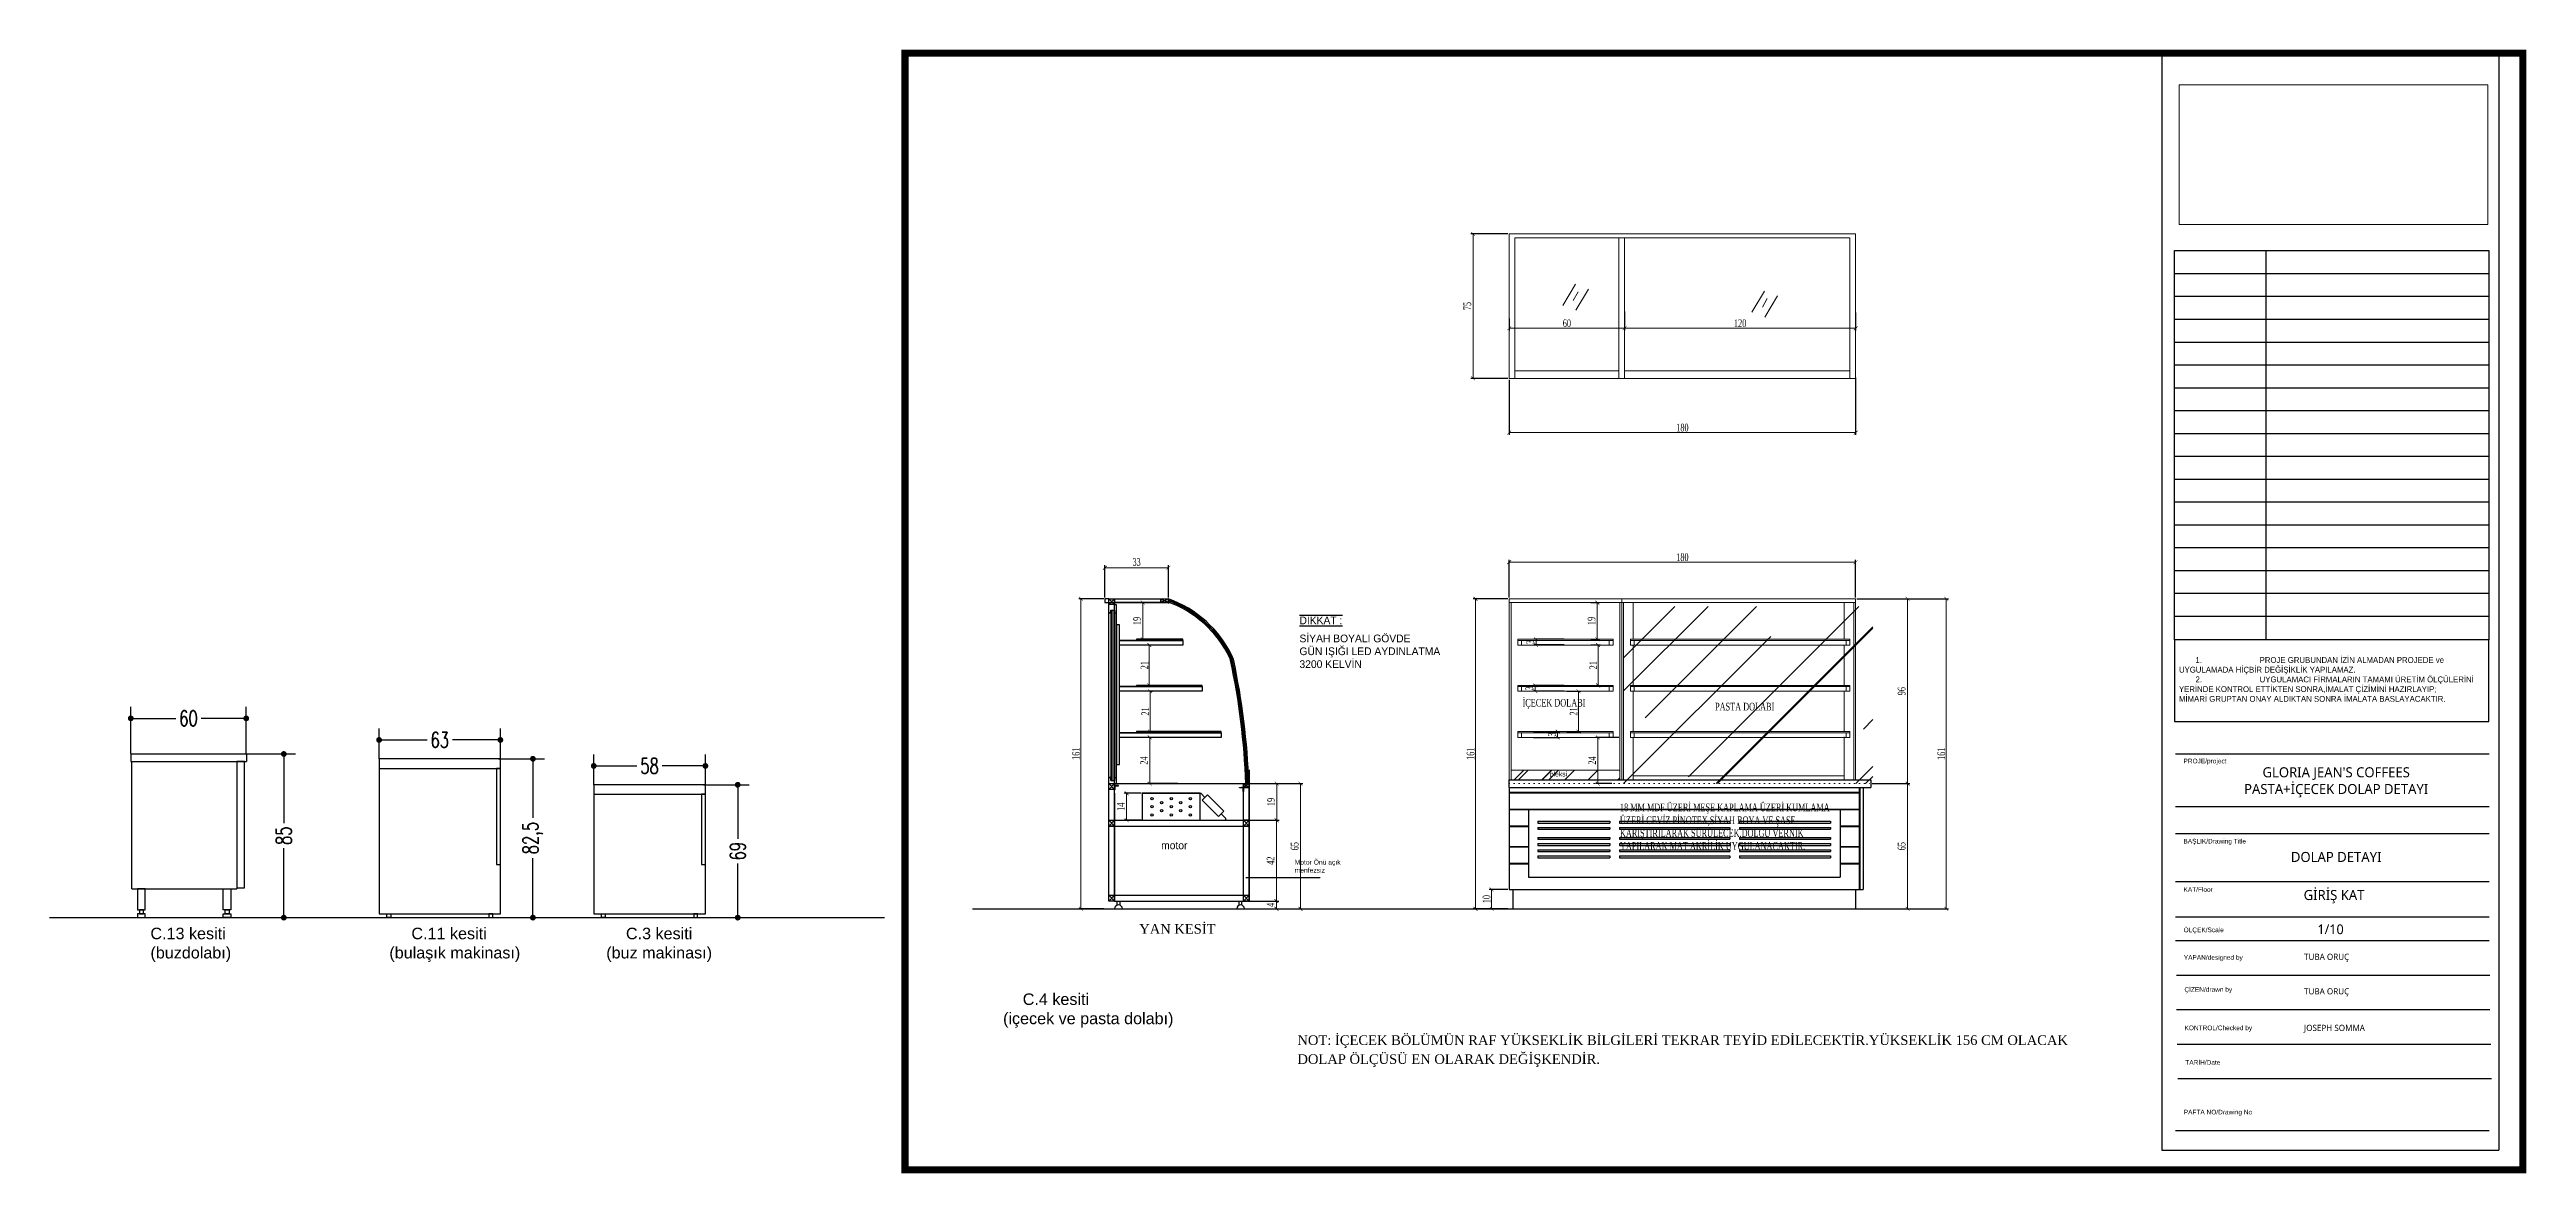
# Model space of a CAD drawing. Extents: x 58467 to 79089, y -33726 to -17391.
# Drawn here: x 69107 to 70393, y -17975 to -17391 of the extents above; entities that cross this region are included whole.
import ezdxf
from ezdxf.enums import TextEntityAlignment as Align

# ---------------------------------------------------------------- set-up
doc = ezdxf.new("R2010")
doc.units = 0
doc.header["$LTSCALE"] = 100
doc.linetypes.add('DOT', pattern=[0.25, 0, -0.25])
for name, color, linetype in [('BA_text_material', 12, 'Continuous'), ('OLCULENEDIRME', 210, 'Continuous'), ('PROFIL', 7, 'Continuous'), ('S2000-002 Çizgi', 7, 'Continuous')]:
    doc.layers.add(name, color=color, linetype=linetype)
for name, color, linetype, lineweight in [('t_ahsap', 34, 'Continuous', 25), ('t_antet', 24, 'Continuous', 20), ('t_cam', 132, 'Continuous', 20), ('t_ince', 66, 'Continuous', 18), ('t_kutu p', 40, 'Continuous', 30), ('t_makine', 177, 'Continuous', 18), ('t_mermer', 155, 'Continuous', 20), ('t_olcu', 252, 'Continuous', 20), ('t_tarama', 252, 'Continuous', 15), ('t_yazı', 7, 'Continuous', 25)]:
    doc.layers.add(name, color=color, linetype=linetype, lineweight=lineweight)
doc.styles.add('antet', font='arial.ttf')
doc.styles.add('ARIALT', font='arial.ttf', dxfattribs={"height": 10})
doc.styles.add('DC_TEXTSTYLE4', font='times.ttf', dxfattribs={"height": 0.2})
doc.styles.add('dim', font='simplex.shx', dxfattribs={"width": 0.7})
doc.styles.add('NESLİ', font='GOTHIC.TTF', dxfattribs={"height": 5})
doc.styles.add('Ölçü50', font='georgia.ttf', dxfattribs={"width": 0.7})
doc.dimstyles.new('1_100', dxfattribs={"dimtxt": 8, "dimasz": 3, "dimexe": 6, "dimexo": 0, "dimgap": 2, "dimtad": 0, "dimdec": 1, "dimzin": 11, "dimtxsty": 'dim', "dimblk": 'DOT', "dimcen": 0, "dimdle": 1.25, "dimclrt": 256, "dimadec": 0, "dimazin": 0, "dimtfac": 1.25, "dimtdec": 1, "dimtix": 1, "dimtofl": 0, "dimtmove": 1, "dimatfit": 3, "dimldrblk": 'DOT', "dimfxl": 20, "dimfxlon": 1, "dimtolj": 1, "dimtzin": 0, "dimarcsym": 0})
doc.dimstyles.new('olcu10', dxfattribs={"dimtxt": 4, "dimasz": 2, "dimexe": 1.25, "dimexo": 0.625, "dimgap": 0.5, "dimtad": 1, "dimdec": 1, "dimzin": 9, "dimtxsty": 'Ölçü50', "dimblk": 'ARCHTICK', "dimcen": 2, "dimclrd": 256, "dimclre": 256, "dimclrt": 1, "dimazin": 2, "dimtfac": 1, "dimtdec": 1, "dimtix": 1, "dimtmove": 0, "dimatfit": 3, "dimldrblk": 'ARCHTICK', "dimfxl": 1, "dimlwd": -1, "dimarcsym": 0})
picture_1 = doc.add_image_def('image1.jpg', size_in_pixel=(1777, 803))

msp = doc.modelspace()

# ---------------------------------------------------------------- texts
at = {"style": 'DC_TEXTSTYLE4'}
for s, p in [('YAN KESİT ', (69672.85, -17850.46, 0)), ('NOT: İÇECEK BÖLÜMÜN RAF YÜKSEKLİK BİLGİLERİ TEKRAR TEYİD EDİLECEKTİR.YÜKSEKLİK 156 CM OLACAK', (69755.03, -17908.24, 0)), ('DOLAP ÖLÇÜSÜ EN OLARAK DEĞİŞKENDİR.', (69755.03, -17918.07, 0))]:
    msp.add_text(s, height=5, dxfattribs=at).set_placement(p)
at = {"char_height": 4, "attachment_point": 1, "style": 'NESLİ'}
for s, width, insert in [('{\\L\\ODİKKAT :}', 89.1718, (69756.09, -17685.74, 0)), ('SİYAH BOYALI GÖVDE\\PGÜN IŞIĞI LED AYDINLATMA \\P3200 KELVİN', 89.1718, (69756.09, -17695.09, 0)), ('motor', 24.0321, (69684.24, -17802.56, 0))]:
    msp.add_mtext_dynamic_manual_height_columns(s, width=width, gutter_width=20, heights=[0], dxfattribs=dict(at, insert=insert))
at = {"color": 250, "insert": (70212.93, -17718.4), "char_height": 3.0261, "width": 208.0648, "attachment_point": 4}
msp.add_mtext('\\pi-33.306,l41.912,t41.912;1.^IPROJE GRUBUNDAN İZİN ALMADAN PROJEDE ve \\P\\pi0,l0;UYGULAMADA HİÇBİR DEĞİŞİKLİK YAPILAMAZ.\\P\\pi-33.306,l41.912;2.^IUYGULAMACI FİRMALARIN TAMAMI ÜRETİM ÖLÇÜLERİNİ \\P\\pi0,l0;YERİNDE KONTROL ETTİKTEN SONRA,İMALAT ÇİZİMİNİ HAZIRLAYIP;\\PMİMARİ GRUPTAN ONAY ALDIKTAN SONRA İMALATA BASLAYACAKTIR.', dxfattribs=at)
at = {"color": 3, "char_height": 2.5, "attachment_point": 1, "style": 'antet'}
for s, insert in [('pleksi', (69886.17, -17766.3, 0)), ('Motor Önü açık menfezsiz', (69753.59, -17812.06, 0))]:
    msp.add_mtext_dynamic_manual_height_columns(s, width=30.0185, gutter_width=12.5, heights=[0], dxfattribs=dict(at, insert=insert))
at = {"color": 7}
for s, insert, char_height, width, attachment_point in [("{\\fLucida Sans Unicode|b0|i0|c162|p34;GLORIA JEAN'S COFFEES\\PPASTA+İÇECEK DOLAP DETAYI}", (70294.61, -17771.83), 5.218, 125.9017, 5), ('{\\fLucida Sans Unicode|b0|i0|c162|p34;GİRİŞ KAT}', (70293.5, -17831.23), 5.218, 131.9693, 5), ('{\\fLucida Sans Unicode|b0|i0|c162|p34;1/10}', (70291.69, -17848.19), 5.0261, 93.7265, 5), ('{\\fLucida Sans Unicode|b0|i0|c162|p34;TUBA ORUÇ}', (70277.91, -17862.99), 3.2167, 123.0319, 4), ('{\\fLucida Sans Unicode|b0|i0|c162|p34;TUBA ORUÇ}', (70277.91, -17880.91), 3.2167, 123.0319, 4), ('{\\fLucida Sans Unicode|b0|i0|c162|p34;JOSEPH SOMMA}', (70277.9, -17899.81), 3.2167, 123.0319, 4)]:
    msp.add_mtext(s, dxfattribs=dict(at, insert=insert, char_height=char_height, width=width, attachment_point=attachment_point))
at = {"layer": 'BA_text_material', "color": 7, "style": 'antet'}
for s, p in [('C.13 kesiti', (69159.22, -17853.33)), ('(buzdolabı)', (69159.22, -17863.3)), ('(bulaşık makinası)', (69283.33, -17863.3)), ('C.11 kesiti', (69294.79, -17853.33)), ('(buz makinası)', (69396, -17863.3)), ('C.3 kesiti', (69406.23, -17853.33)), ('C.4 kesiti', (69612.35, -17887.46)), ('(içecek ve pasta dolabı)', (69602.12, -17897.44))]:
    msp.add_text(s, height=6, dxfattribs=at).set_placement(p)
at = {"layer": 't_antet', "insert": (70294.61, -17810.63), "char_height": 5.218, "width": 125.9017, "attachment_point": 5}
msp.add_mtext('{\\fLucida Sans Unicode|b0|i0|c162|p34;DOLAP DETAYI}', dxfattribs=at)
at = {"layer": 't_yazı', "style": 'ARIALT'}
msp.add_text('PAFTA NO/Drawing No', height=2.4204, dxfattribs=at).set_placement((70233.19, -17943.1), align=Align.MIDDLE_CENTER)
at = {"layer": 't_yazı'}
for s, insert, char_height, width, attachment_point, style in [('İÇECEK DOLABI', (69871.97, -17728.5, 0), 4, 58.0682, 1, 'Ölçü50'), ('PASTA DOLABI', (69971.96, -17730.5, 0), 4, 58.0682, 1, 'Ölçü50'), ('PROJE/project', (70226.48, -17759.54), 2.4204, 45.0192, 2, 'ARIALT'), ('18 MM MDF ÜZERİ MEŞE KAPLAMA ÜZERİ KUMLAMA ÜZERİ CEVİZ PİNOTEX,SİYAH BOYA VE ŞASE KARIŞTIRILARAK SÜRÜLECEK.DOLGU VERNİK YAPILARAK MAT AKRİLİK UYGULANACAKTIR.', (69922.57, -17782.85, 0), 4, 109.2818, 1, 'Ölçü50'), ('BAŞLIK/Drawing Title', (70231.53, -17801.18), 2.4204, 45.0192, 2, 'ARIALT'), ('KAT/Floor', (70222.93, -17826.28), 2.42, 45.0192, 2, 'ARIALT'), ('ÖLÇEK/Scale', (70225.81, -17847.25), 2.4204, 16.3503, 2, 'ARIALT'), ('YAPAN/designed by', (70230.78, -17861.58), 2.4204, 45.0192, 2, 'ARIALT'), ('ÇİZEN/drawn by', (70228.19, -17878.19), 2.4204, 45.0192, 2, 'ARIALT'), ('KONTROL/Checked by', (70215.83, -17898.15), 2.4204, 40.4444, 1, 'ARIALT'), ('TARİH/Date', (70216.25, -17916.08), 2.42, 40.4444, 1, 'ARIALT')]:
    msp.add_mtext(s, dxfattribs=dict(at, insert=insert, char_height=char_height, width=width, attachment_point=attachment_point, style=style))

# ---------------------------------------------------------------- blocks, each defined once
blk = doc.blocks.new('_Dot')
at = {"color": 0, "linetype": 'ByBlock', "lineweight": -2}
blk.add_line((-0.5, 0), (-1, 0), dxfattribs=at)
at = {"color": 0, "linetype": 'ByBlock', "const_width": 0.5}
blk.add_lwpolyline([(-0.25, 0, 1), (0.25, 0, 1)], format="xyb", close=True, dxfattribs=at)
blk = doc.blocks.new('*D179')
at = {"color": 0, "linetype": 'Continuous', "lineweight": -2, "transparency": 16777216}
for p, q in [((69209, -17757.1), (69234.5, -17757.1)), ((69228.5, -17760.1), (69228.5, -17793)), ((69228.5, -17839.1), (69228.5, -17806.1)), ((69209, -17842.1), (69234.5, -17842.1))]:
    blk.add_line(p, q, dxfattribs=at)
at = {"layer": 'DEFPOINTS', "color": 0, "transparency": 16777216}
for p in [(69209, -17757.1), (69209, -17842.1), (69228.5, -17842.1)]:
    blk.add_point(p, dxfattribs=at)
at = {"color": 0, "lineweight": -2, "transparency": 16777216, "xscale": 3, "yscale": 3, "zscale": 3}
for p, rotation in [((69228.5, -17757.1), 90), ((69228.5, -17842.1), 270)]:
    blk.add_blockref('_Dot', p, dxfattribs=dict(at, rotation=rotation))
at = {"transparency": 16777216, "insert": (69228.5, -17799.6), "char_height": 8, "attachment_point": 5, "rotation": 90, "style": 'dim'}
blk.add_mtext('\\A1;85', dxfattribs=at)
blk = doc.blocks.new('*D180')
at = {"color": 0, "linetype": 'Continuous', "lineweight": -2, "transparency": 16777216}
for p, q in [((69149, -17757.1), (69149, -17732.6)), ((69152, -17738.6), (69172.5, -17738.6)), ((69206, -17738.6), (69185.6, -17738.6)), ((69209, -17757.1), (69209, -17732.6))]:
    blk.add_line(p, q, dxfattribs=at)
at = {"layer": 'DEFPOINTS', "color": 0, "transparency": 16777216}
for p in [(69149, -17738.6), (69149, -17757.1), (69209, -17757.1)]:
    blk.add_point(p, dxfattribs=at)
at = {"color": 0, "lineweight": -2, "transparency": 16777216, "xscale": 3, "yscale": 3, "zscale": 3, "rotation": 180}
blk.add_blockref('_Dot', (69149, -17738.6), dxfattribs=at)
at = {"color": 0, "lineweight": -2, "transparency": 16777216, "xscale": 3, "yscale": 3, "zscale": 3}
blk.add_blockref('_Dot', (69209, -17738.6), dxfattribs=at)
at = {"transparency": 16777216, "insert": (69179, -17738.6), "char_height": 8, "attachment_point": 5, "style": 'dim'}
blk.add_mtext('\\A1;60', dxfattribs=at)
blk = doc.blocks.new('*D181')
at = {"color": 0, "lineweight": -2, "transparency": 16777216}
for p, q in [((69278, -17759.6), (69278, -17743.8)), ((69281, -17749.8), (69303, -17749.8)), ((69338, -17749.8), (69316.1, -17749.8)), ((69341, -17759.6), (69341, -17743.8))]:
    blk.add_line(p, q, dxfattribs=at)
at = {"layer": 'DEFPOINTS', "color": 0, "transparency": 16777216}
for p in [(69341, -17749.8), (69278, -17759.6), (69341, -17759.6)]:
    blk.add_point(p, dxfattribs=at)
at = {"color": 0, "lineweight": -2, "transparency": 16777216, "xscale": 3, "yscale": 3, "zscale": 3, "rotation": 180}
blk.add_blockref('_Dot', (69278, -17749.8), dxfattribs=at)
at = {"color": 0, "lineweight": -2, "transparency": 16777216, "xscale": 3, "yscale": 3, "zscale": 3}
blk.add_blockref('_Dot', (69341, -17749.8), dxfattribs=at)
at = {"transparency": 16777216, "insert": (69309.5, -17749.8), "char_height": 8, "attachment_point": 5, "style": 'dim'}
blk.add_mtext('\\A1;63', dxfattribs=at)
blk = doc.blocks.new('*D182')
at = {"color": 0, "lineweight": -2, "transparency": 16777216}
for p, q in [((69340, -17759.6), (69363.9, -17759.6)), ((69357.9, -17762.6), (69357.9, -17790.3)), ((69357.9, -17839.1), (69357.9, -17811.3)), ((69337.9, -17842.1), (69363.9, -17842.1))]:
    blk.add_line(p, q, dxfattribs=at)
at = {"layer": 'DEFPOINTS', "color": 0, "transparency": 16777216}
for p in [(69340, -17759.6), (69337, -17842.1), (69357.9, -17842.1)]:
    blk.add_point(p, dxfattribs=at)
at = {"color": 0, "lineweight": -2, "transparency": 16777216, "xscale": 3, "yscale": 3, "zscale": 3}
for p, rotation in [((69357.9, -17759.6), 90), ((69357.9, -17842.1), 270)]:
    blk.add_blockref('_Dot', p, dxfattribs=dict(at, rotation=rotation))
at = {"transparency": 16777216, "insert": (69357.9, -17800.8), "char_height": 8, "attachment_point": 5, "rotation": 90, "style": 'dim'}
blk.add_mtext('\\A1;82,5', dxfattribs=at)
blk = doc.blocks.new('*D184')
at = {"color": 0, "lineweight": -2, "transparency": 16777216}
for p, q in [((69389.5, -17773.1), (69389.5, -17757.3)), ((69392.5, -17763.3), (69411.9, -17763.3)), ((69444.5, -17763.3), (69425, -17763.3)), ((69447.5, -17773.1), (69447.5, -17757.3))]:
    blk.add_line(p, q, dxfattribs=at)
at = {"layer": 'DEFPOINTS', "color": 0, "transparency": 16777216}
for p in [(69447.5, -17763.3), (69389.5, -17773.1), (69447.5, -17773.1)]:
    blk.add_point(p, dxfattribs=at)
at = {"color": 0, "lineweight": -2, "transparency": 16777216, "xscale": 3, "yscale": 3, "zscale": 3, "rotation": 180}
blk.add_blockref('_Dot', (69389.5, -17763.3), dxfattribs=at)
at = {"color": 0, "lineweight": -2, "transparency": 16777216, "xscale": 3, "yscale": 3, "zscale": 3}
blk.add_blockref('_Dot', (69447.5, -17763.3), dxfattribs=at)
at = {"transparency": 16777216, "insert": (69418.5, -17763.3), "char_height": 8, "attachment_point": 5, "style": 'dim'}
blk.add_mtext('\\A1;58', dxfattribs=at)
blk = doc.blocks.new('*D185')
at = {"color": 0, "lineweight": -2, "transparency": 16777216}
for p, q in [((69446.5, -17773.1), (69470.3, -17773.1)), ((69464.3, -17776.1), (69464.3, -17801.2)), ((69464.3, -17839.1), (69464.3, -17814)), ((69444.3, -17842.1), (69470.3, -17842.1))]:
    blk.add_line(p, q, dxfattribs=at)
at = {"layer": 'DEFPOINTS', "color": 0, "transparency": 16777216}
for p in [(69446.5, -17773.1), (69443.5, -17842.1), (69464.3, -17842.1)]:
    blk.add_point(p, dxfattribs=at)
at = {"color": 0, "lineweight": -2, "transparency": 16777216, "xscale": 3, "yscale": 3, "zscale": 3}
for p, rotation in [((69464.3, -17773.1), 90), ((69464.3, -17842.1), 270)]:
    blk.add_blockref('_Dot', p, dxfattribs=dict(at, rotation=rotation))
at = {"transparency": 16777216, "insert": (69464.3, -17807.6), "char_height": 8, "attachment_point": 5, "rotation": 90, "style": 'dim'}
blk.add_mtext('\\A1;69', dxfattribs=at)
blk = doc.blocks.new('_ArchTick')
at = {"layer": 'S2000-002 Çizgi', "color": 0, "const_width": 0.15}
blk.add_lwpolyline([(-0.5, -0.5), (0.5, 0.5)], dxfattribs=at)
blk = doc.blocks.new('*D207')
at = {"layer": 'DEFPOINTS', "color": 0, "transparency": 16777216}
for p in [(69865, -17676.5, 0), (69847.5, -17837.5), (69865, -17837.5, 0)]:
    blk.add_point(p, dxfattribs=at)
at = {"layer": 't_olcu', "lineweight": -2, "transparency": 16777216}
for p, q in [((69864.4, -17676.5), (69846.3, -17676.5)), ((69864.4, -17837.5), (69846.3, -17837.5))]:
    blk.add_line(p, q, dxfattribs=at)
at = {"layer": 't_olcu', "transparency": 16777216}
blk.add_line((69847.5, -17676.5), (69847.5, -17837.5), dxfattribs=at)
at = {"layer": 't_olcu', "transparency": 16777216, "xscale": 2, "yscale": 2, "zscale": 2}
for p, rotation in [((69847.5, -17676.5), 90), ((69847.5, -17837.5), 270)]:
    blk.add_blockref('_ArchTick', p, dxfattribs=dict(at, rotation=rotation))
at = {"layer": 't_olcu', "color": 1, "transparency": 16777216, "insert": (69845, -17757), "char_height": 4, "attachment_point": 5, "rotation": 90, "style": 'Ölçü50'}
blk.add_mtext('161', dxfattribs=at)
blk = doc.blocks.new('*D190')
at = {"layer": 'DEFPOINTS', "color": 0, "transparency": 16777216}
for p in [(70052.9, -17772.5, 0), (70052.9, -17837.5, 0), (70072, -17837.5)]:
    blk.add_point(p, dxfattribs=at)
at = {"layer": 't_olcu', "lineweight": -2, "transparency": 16777216}
for p, q in [((70053.5, -17772.5), (70073.2, -17772.5)), ((70053.5, -17837.5), (70073.2, -17837.5))]:
    blk.add_line(p, q, dxfattribs=at)
at = {"layer": 't_olcu', "transparency": 16777216}
blk.add_line((70072, -17772.5), (70072, -17837.5), dxfattribs=at)
at = {"layer": 't_olcu', "transparency": 16777216, "xscale": 2, "yscale": 2, "zscale": 2}
for p, rotation in [((70072, -17772.5), 90), ((70072, -17837.5), 270)]:
    blk.add_blockref('_ArchTick', p, dxfattribs=dict(at, rotation=rotation))
at = {"layer": 't_olcu', "color": 1, "transparency": 16777216, "insert": (70068.9, -17805), "char_height": 4, "attachment_point": 5, "rotation": 90, "style": 'Ölçü50'}
blk.add_mtext('65', dxfattribs=at)
blk = doc.blocks.new('*D208')
at = {"layer": 'DEFPOINTS', "color": 0, "transparency": 16777216}
for p in [(70045, -17676.5, 0), (70072, -17676.5), (70052.9, -17772.5, 0)]:
    blk.add_point(p, dxfattribs=at)
at = {"layer": 't_olcu', "lineweight": -2, "transparency": 16777216}
for p, q in [((70045.6, -17676.5), (70073.2, -17676.5)), ((70053.5, -17772.5), (70073.2, -17772.5))]:
    blk.add_line(p, q, dxfattribs=at)
at = {"layer": 't_olcu', "transparency": 16777216}
blk.add_line((70072, -17772.5), (70072, -17676.5), dxfattribs=at)
at = {"layer": 't_olcu', "transparency": 16777216, "xscale": 2, "yscale": 2, "zscale": 2}
for p, rotation in [((70072, -17676.5), 90), ((70072, -17772.5), 270)]:
    blk.add_blockref('_ArchTick', p, dxfattribs=dict(at, rotation=rotation))
at = {"layer": 't_olcu', "color": 1, "transparency": 16777216, "insert": (70068.9, -17724.5), "char_height": 4, "attachment_point": 5, "rotation": 90, "style": 'Ölçü50'}
blk.add_mtext('96', dxfattribs=at)
blk = doc.blocks.new('*D209')
at = {"layer": 'DEFPOINTS', "color": 0, "transparency": 16777216}
for p in [(70065.6, -17676.5), (70065, -17837.5, 0), (70092.1, -17837.5)]:
    blk.add_point(p, dxfattribs=at)
at = {"layer": 't_olcu', "lineweight": -2, "transparency": 16777216}
for p, q in [((70066.2, -17676.5), (70093.3, -17676.5)), ((70065.7, -17837.5), (70093.3, -17837.5))]:
    blk.add_line(p, q, dxfattribs=at)
at = {"layer": 't_olcu', "transparency": 16777216}
blk.add_line((70092.1, -17676.5), (70092.1, -17837.5), dxfattribs=at)
at = {"layer": 't_olcu', "transparency": 16777216, "xscale": 2, "yscale": 2, "zscale": 2}
for p, rotation in [((70092.1, -17676.5), 90), ((70092.1, -17837.5), 270)]:
    blk.add_blockref('_ArchTick', p, dxfattribs=dict(at, rotation=rotation))
at = {"layer": 't_olcu', "color": 1, "transparency": 16777216, "insert": (70089.5, -17757), "char_height": 4, "attachment_point": 5, "rotation": 90, "style": 'Ölçü50'}
blk.add_mtext('161', dxfattribs=at)
blk = doc.blocks.new('*D210')
at = {"layer": 'DEFPOINTS', "color": 0, "transparency": 16777216}
for p in [(70045, -17657.5), (69865, -17676.5, 0), (70045, -17676.5, 0)]:
    blk.add_point(p, dxfattribs=at)
at = {"layer": 't_olcu', "lineweight": -2, "transparency": 16777216}
for p, q in [((69865, -17675.9), (69865, -17656.2)), ((70045, -17675.9), (70045, -17656.2))]:
    blk.add_line(p, q, dxfattribs=at)
at = {"layer": 't_olcu', "transparency": 16777216}
blk.add_line((69865, -17657.5), (70045, -17657.5), dxfattribs=at)
at = {"layer": 't_olcu', "transparency": 16777216, "xscale": 2, "yscale": 2, "zscale": 2, "rotation": 180}
blk.add_blockref('_ArchTick', (69865, -17657.5), dxfattribs=at)
at = {"layer": 't_olcu', "transparency": 16777216, "xscale": 2, "yscale": 2, "zscale": 2}
blk.add_blockref('_ArchTick', (70045, -17657.5), dxfattribs=at)
at = {"layer": 't_olcu', "color": 1, "transparency": 16777216, "insert": (69955, -17654.9), "char_height": 4, "attachment_point": 5, "style": 'Ölçü50'}
blk.add_mtext('180', dxfattribs=at)
blk = doc.blocks.new('*D191')
at = {"layer": 'DEFPOINTS', "color": 0, "transparency": 16777216}
for p in [(69865, -17562, 0), (70045, -17561, 0), (70045, -17590.2)]:
    blk.add_point(p, dxfattribs=at)
at = {"layer": 't_olcu', "lineweight": -2, "transparency": 16777216}
for p, q in [((69865, -17562.7), (69865, -17591.4)), ((70045, -17561.6), (70045, -17591.4))]:
    blk.add_line(p, q, dxfattribs=at)
at = {"layer": 't_olcu', "transparency": 16777216}
blk.add_line((69865, -17590.2), (70045, -17590.2), dxfattribs=at)
at = {"layer": 't_olcu', "transparency": 16777216, "xscale": 2, "yscale": 2, "zscale": 2, "rotation": 180}
blk.add_blockref('_ArchTick', (69865, -17590.2), dxfattribs=at)
at = {"layer": 't_olcu', "transparency": 16777216, "xscale": 2, "yscale": 2, "zscale": 2}
blk.add_blockref('_ArchTick', (70045, -17590.2), dxfattribs=at)
at = {"layer": 't_olcu', "color": 1, "transparency": 16777216, "insert": (69955, -17587.6), "char_height": 4, "attachment_point": 5, "style": 'Ölçü50'}
blk.add_mtext('180', dxfattribs=at)
blk = doc.blocks.new('*D192')
at = {"layer": 'DEFPOINTS', "color": 0, "transparency": 16777216}
for p in [(69846.3, -17487), (69865, -17487, 0), (69865, -17562, 0)]:
    blk.add_point(p, dxfattribs=at)
at = {"layer": 't_olcu', "lineweight": -2, "transparency": 16777216}
for p, q in [((69864.4, -17487), (69845.1, -17487)), ((69864.4, -17562), (69845.1, -17562))]:
    blk.add_line(p, q, dxfattribs=at)
at = {"layer": 't_olcu', "transparency": 16777216}
blk.add_line((69846.3, -17562), (69846.3, -17487), dxfattribs=at)
at = {"layer": 't_olcu', "transparency": 16777216, "xscale": 2, "yscale": 2, "zscale": 2}
for p, rotation in [((69846.3, -17487), 90), ((69846.3, -17562), 270)]:
    blk.add_blockref('_ArchTick', p, dxfattribs=dict(at, rotation=rotation))
at = {"layer": 't_olcu', "color": 1, "transparency": 16777216, "insert": (69843.3, -17524.5), "char_height": 4, "attachment_point": 5, "rotation": 90, "style": 'Ölçü50'}
blk.add_mtext('75', dxfattribs=at)
blk = doc.blocks.new('*D193')
at = {"layer": 'DEFPOINTS', "color": 0, "transparency": 16777216}
for p in [(69865, -17530.4, 0), (69925, -17526.5, 0), (69925, -17536)]:
    blk.add_point(p, dxfattribs=at)
at = {"layer": 't_olcu', "lineweight": -2, "transparency": 16777216}
for p, q in [((69865, -17531), (69865, -17537.2)), ((69925, -17527.2), (69925, -17537.2))]:
    blk.add_line(p, q, dxfattribs=at)
at = {"layer": 't_olcu', "transparency": 16777216}
blk.add_line((69865, -17536), (69925, -17536), dxfattribs=at)
at = {"layer": 't_olcu', "transparency": 16777216, "xscale": 2, "yscale": 2, "zscale": 2, "rotation": 180}
blk.add_blockref('_ArchTick', (69865, -17536), dxfattribs=at)
at = {"layer": 't_olcu', "transparency": 16777216, "xscale": 2, "yscale": 2, "zscale": 2}
blk.add_blockref('_ArchTick', (69925, -17536), dxfattribs=at)
at = {"layer": 't_olcu', "color": 1, "transparency": 16777216, "insert": (69895, -17533.4), "char_height": 4, "attachment_point": 5, "style": 'Ölçü50'}
blk.add_mtext('60', dxfattribs=at)
blk = doc.blocks.new('*D194')
at = {"layer": 'DEFPOINTS', "color": 0, "transparency": 16777216}
for p in [(69925, -17527.2), (70045, -17527.2, 0), (70045, -17536)]:
    blk.add_point(p, dxfattribs=at)
at = {"layer": 't_olcu', "lineweight": -2, "transparency": 16777216}
for p, q in [((69925, -17527.8), (69925, -17537.2)), ((70045, -17527.8), (70045, -17537.2))]:
    blk.add_line(p, q, dxfattribs=at)
at = {"layer": 't_olcu', "transparency": 16777216}
blk.add_line((69925, -17536), (70045, -17536), dxfattribs=at)
at = {"layer": 't_olcu', "transparency": 16777216, "xscale": 2, "yscale": 2, "zscale": 2, "rotation": 180}
blk.add_blockref('_ArchTick', (69925, -17536), dxfattribs=at)
at = {"layer": 't_olcu', "transparency": 16777216, "xscale": 2, "yscale": 2, "zscale": 2}
blk.add_blockref('_ArchTick', (70045, -17536), dxfattribs=at)
at = {"layer": 't_olcu', "color": 1, "transparency": 16777216, "insert": (69985, -17533.4), "char_height": 4, "attachment_point": 5, "style": 'Ölçü50'}
blk.add_mtext('120', dxfattribs=at)
blk = doc.blocks.new('*D195')
at = {"layer": 'DEFPOINTS', "color": 0, "transparency": 16777216}
for p in [(69865, -17827.5, 0), (69855.9, -17837.5), (69865, -17837.5)]:
    blk.add_point(p, dxfattribs=at)
at = {"layer": 't_olcu', "lineweight": -2, "transparency": 16777216}
for p, q in [((69864.4, -17827.5), (69854.6, -17827.5)), ((69864.4, -17837.5), (69854.6, -17837.5))]:
    blk.add_line(p, q, dxfattribs=at)
at = {"layer": 't_olcu', "transparency": 16777216}
blk.add_line((69855.9, -17827.5), (69855.9, -17837.5), dxfattribs=at)
at = {"layer": 't_olcu', "transparency": 16777216, "xscale": 2, "yscale": 2, "zscale": 2}
for p, rotation in [((69855.9, -17827.5), 90), ((69855.9, -17837.5), 270)]:
    blk.add_blockref('_ArchTick', p, dxfattribs=dict(at, rotation=rotation))
at = {"layer": 't_olcu', "color": 1, "transparency": 16777216, "insert": (69853.3, -17832.5), "char_height": 4, "attachment_point": 5, "rotation": 90, "style": 'Ölçü50'}
blk.add_mtext('10', dxfattribs=at)
blk = doc.blocks.new('*D198')
at = {"layer": 'DEFPOINTS', "color": 0, "transparency": 16777216}
for p in [(69688, -17660.4), (69655, -17676.5, 0), (69688, -17676.5, 0)]:
    blk.add_point(p, dxfattribs=at)
at = {"layer": 't_olcu', "lineweight": -2, "transparency": 16777216}
for p, q in [((69655, -17675.9), (69655, -17659.1)), ((69688, -17675.9), (69688, -17659.1))]:
    blk.add_line(p, q, dxfattribs=at)
at = {"layer": 't_olcu', "transparency": 16777216}
blk.add_line((69655, -17660.4), (69688, -17660.4), dxfattribs=at)
at = {"layer": 't_olcu', "transparency": 16777216, "xscale": 2, "yscale": 2, "zscale": 2, "rotation": 180}
blk.add_blockref('_ArchTick', (69655, -17660.4), dxfattribs=at)
at = {"layer": 't_olcu', "transparency": 16777216, "xscale": 2, "yscale": 2, "zscale": 2}
blk.add_blockref('_ArchTick', (69688, -17660.4), dxfattribs=at)
at = {"layer": 't_olcu', "color": 1, "transparency": 16777216, "insert": (69671.5, -17657.4), "char_height": 4, "attachment_point": 5, "style": 'Ölçü50'}
blk.add_mtext('33', dxfattribs=at)
blk = doc.blocks.new('*D199')
at = {"layer": 'DEFPOINTS', "color": 0, "transparency": 16777216}
for p in [(69725.2, -17772.5, 0), (69744.3, -17772.5), (69725.2, -17791.5, 0)]:
    blk.add_point(p, dxfattribs=at)
at = {"layer": 't_olcu', "lineweight": -2, "transparency": 16777216}
for p, q in [((69725.8, -17772.5), (69745.5, -17772.5)), ((69725.8, -17791.5), (69745.5, -17791.5))]:
    blk.add_line(p, q, dxfattribs=at)
at = {"layer": 't_olcu', "transparency": 16777216}
blk.add_line((69744.3, -17791.5), (69744.3, -17772.5), dxfattribs=at)
at = {"layer": 't_olcu', "transparency": 16777216, "xscale": 2, "yscale": 2, "zscale": 2}
for p, rotation in [((69744.3, -17772.5), 90), ((69744.3, -17791.5), 270)]:
    blk.add_blockref('_ArchTick', p, dxfattribs=dict(at, rotation=rotation))
at = {"layer": 't_olcu', "color": 1, "transparency": 16777216, "insert": (69741.3, -17782), "char_height": 4, "attachment_point": 5, "rotation": 90, "style": 'Ölçü50'}
blk.add_mtext('19', dxfattribs=at)
blk = doc.blocks.new('*D200')
at = {"layer": 'DEFPOINTS', "color": 0, "transparency": 16777216}
for p in [(69674.5, -17777.5, 0), (69666.3, -17791.5), (69674.5, -17791.5, 0)]:
    blk.add_point(p, dxfattribs=at)
at = {"layer": 't_olcu', "lineweight": -2, "transparency": 16777216}
for p, q in [((69673.8, -17777.5), (69665, -17777.5)), ((69673.8, -17791.5), (69665, -17791.5))]:
    blk.add_line(p, q, dxfattribs=at)
at = {"layer": 't_olcu', "transparency": 16777216}
blk.add_line((69666.3, -17777.5), (69666.3, -17791.5), dxfattribs=at)
at = {"layer": 't_olcu', "transparency": 16777216, "xscale": 2, "yscale": 2, "zscale": 2}
for p, rotation in [((69666.3, -17777.5), 90), ((69666.3, -17791.5), 270)]:
    blk.add_blockref('_ArchTick', p, dxfattribs=dict(at, rotation=rotation))
at = {"layer": 't_olcu', "color": 1, "transparency": 16777216, "insert": (69663.3, -17784.5), "char_height": 4, "attachment_point": 5, "rotation": 90, "style": 'Ölçü50'}
blk.add_mtext('14', dxfattribs=at)
blk = doc.blocks.new('*D201')
at = {"layer": 'DEFPOINTS', "color": 0, "transparency": 16777216}
for p in [(69730, -17772.5, 0), (69730, -17837.5, 0), (69756.6, -17837.5)]:
    blk.add_point(p, dxfattribs=at)
at = {"layer": 't_olcu', "lineweight": -2, "transparency": 16777216}
for p, q in [((69730.6, -17772.5), (69757.9, -17772.5)), ((69730.6, -17837.5), (69757.9, -17837.5))]:
    blk.add_line(p, q, dxfattribs=at)
at = {"layer": 't_olcu', "transparency": 16777216}
blk.add_line((69756.6, -17772.5), (69756.6, -17837.5), dxfattribs=at)
at = {"layer": 't_olcu', "transparency": 16777216, "xscale": 2, "yscale": 2, "zscale": 2}
for p, rotation in [((69756.6, -17772.5), 90), ((69756.6, -17837.5), 270)]:
    blk.add_blockref('_ArchTick', p, dxfattribs=dict(at, rotation=rotation))
at = {"layer": 't_olcu', "color": 1, "transparency": 16777216, "insert": (69753.6, -17805), "char_height": 4, "attachment_point": 5, "rotation": 90, "style": 'Ölçü50'}
blk.add_mtext('65', dxfattribs=at)
blk = doc.blocks.new('*D186')
at = {"layer": 'DEFPOINTS', "color": 0, "transparency": 16777216}
for p in [(69906.8, -17678.5, 0), (69906.8, -17697.5, 0), (69910.8, -17697.5)]:
    blk.add_point(p, dxfattribs=at)
at = {"layer": 't_olcu', "lineweight": -2, "transparency": 16777216}
for p, q in [((69907.4, -17678.5), (69912, -17678.5)), ((69907.4, -17697.5), (69912, -17697.5))]:
    blk.add_line(p, q, dxfattribs=at)
at = {"layer": 't_olcu', "transparency": 16777216}
blk.add_line((69910.8, -17678.5), (69910.8, -17697.5), dxfattribs=at)
at = {"layer": 't_olcu', "transparency": 16777216, "xscale": 2, "yscale": 2, "zscale": 2}
for p, rotation in [((69910.8, -17678.5), 90), ((69910.8, -17697.5), 270)]:
    blk.add_blockref('_ArchTick', p, dxfattribs=dict(at, rotation=rotation))
at = {"layer": 't_olcu', "color": 1, "transparency": 16777216, "insert": (69907.8, -17688), "char_height": 4, "attachment_point": 5, "rotation": 90, "style": 'Ölçü50'}
blk.add_mtext('19', dxfattribs=at)
blk = doc.blocks.new('*D202')
at = {"layer": 'DEFPOINTS', "color": 0, "transparency": 16777216}
for p in [(69879, -17697.5), (69894.2, -17697.5, 0), (69894.2, -17700.5, 0)]:
    blk.add_point(p, dxfattribs=at)
at = {"layer": 't_olcu', "lineweight": -2, "transparency": 16777216}
for p, q in [((69893.6, -17697.5), (69877.8, -17697.5)), ((69893.6, -17700.5), (69877.8, -17700.5))]:
    blk.add_line(p, q, dxfattribs=at)
at = {"layer": 't_olcu', "transparency": 16777216}
blk.add_line((69879, -17700.5), (69879, -17697.5), dxfattribs=at)
at = {"layer": 't_olcu', "transparency": 16777216, "xscale": 2, "yscale": 2, "zscale": 2}
for p, rotation in [((69879, -17697.5), 90), ((69879, -17700.5), 270)]:
    blk.add_blockref('_ArchTick', p, dxfattribs=dict(at, rotation=rotation))
at = {"layer": 't_olcu', "color": 1, "transparency": 16777216, "insert": (69876, -17699), "char_height": 4, "attachment_point": 5, "rotation": 90, "style": 'Ölçü50'}
blk.add_mtext('3', dxfattribs=at)
blk = doc.blocks.new('*D203')
at = {"layer": 'DEFPOINTS', "color": 0, "transparency": 16777216}
for p in [(69655, -17676.5, 0), (69642.6, -17837.5), (69655.1, -17837.5, 0)]:
    blk.add_point(p, dxfattribs=at)
at = {"layer": 't_olcu', "lineweight": -2, "transparency": 16777216}
for p, q in [((69654.4, -17676.5), (69641.4, -17676.5)), ((69654.5, -17837.5), (69641.4, -17837.5))]:
    blk.add_line(p, q, dxfattribs=at)
at = {"layer": 't_olcu', "transparency": 16777216}
blk.add_line((69642.6, -17676.5), (69642.6, -17837.5), dxfattribs=at)
at = {"layer": 't_olcu', "transparency": 16777216, "xscale": 2, "yscale": 2, "zscale": 2}
for p, rotation in [((69642.6, -17676.5), 90), ((69642.6, -17837.5), 270)]:
    blk.add_blockref('_ArchTick', p, dxfattribs=dict(at, rotation=rotation))
at = {"layer": 't_olcu', "color": 1, "transparency": 16777216, "insert": (69640, -17757), "char_height": 4, "attachment_point": 5, "rotation": 90, "style": 'Ölçü50'}
blk.add_mtext('161', dxfattribs=at)
blk = doc.blocks.new('*D204')
at = {"layer": 'DEFPOINTS', "color": 0, "transparency": 16777216}
for p in [(69728.5, -17791.5, 0), (69728.5, -17833.5, 0), (69744.1, -17833.5)]:
    blk.add_point(p, dxfattribs=at)
at = {"layer": 't_olcu', "lineweight": -2, "transparency": 16777216}
for p, q in [((69729.1, -17791.5), (69745.4, -17791.5)), ((69729.1, -17833.5), (69745.4, -17833.5))]:
    blk.add_line(p, q, dxfattribs=at)
at = {"layer": 't_olcu', "transparency": 16777216}
blk.add_line((69744.1, -17791.5), (69744.1, -17833.5), dxfattribs=at)
at = {"layer": 't_olcu', "transparency": 16777216, "xscale": 2, "yscale": 2, "zscale": 2}
for p, rotation in [((69744.1, -17791.5), 90), ((69744.1, -17833.5), 270)]:
    blk.add_blockref('_ArchTick', p, dxfattribs=dict(at, rotation=rotation))
at = {"layer": 't_olcu', "color": 1, "transparency": 16777216, "insert": (69741.1, -17812.5), "char_height": 4, "attachment_point": 5, "rotation": 90, "style": 'Ölçü50'}
blk.add_mtext('42', dxfattribs=at)
blk = doc.blocks.new('*D205')
at = {"layer": 'DEFPOINTS', "color": 0, "transparency": 16777216}
for p in [(69894.2, -17724.5, 0), (69894.2, -17745.5, 0), (69901, -17745.5)]:
    blk.add_point(p, dxfattribs=at)
at = {"layer": 't_olcu', "lineweight": -2, "transparency": 16777216}
for p, q in [((69894.9, -17724.5), (69902.2, -17724.5)), ((69894.9, -17745.5), (69902.2, -17745.5))]:
    blk.add_line(p, q, dxfattribs=at)
at = {"layer": 't_olcu', "transparency": 16777216}
blk.add_line((69901, -17724.5), (69901, -17745.5), dxfattribs=at)
at = {"layer": 't_olcu', "transparency": 16777216, "xscale": 2, "yscale": 2, "zscale": 2}
for p, rotation in [((69901, -17724.5), 90), ((69901, -17745.5), 270)]:
    blk.add_blockref('_ArchTick', p, dxfattribs=dict(at, rotation=rotation))
at = {"layer": 't_olcu', "color": 1, "transparency": 16777216, "insert": (69898.5, -17735), "char_height": 4, "attachment_point": 5, "rotation": 90, "style": 'Ölçü50'}
blk.add_mtext('21', dxfattribs=at)
blk = doc.blocks.new('*D187')
at = {"layer": 'DEFPOINTS', "color": 0, "transparency": 16777216}
for p in [(69906.8, -17700.5, 0), (69906.8, -17721.5, 0), (69911.2, -17721.5)]:
    blk.add_point(p, dxfattribs=at)
at = {"layer": 't_olcu', "lineweight": -2, "transparency": 16777216}
for p, q in [((69907.4, -17700.5), (69912.4, -17700.5)), ((69907.4, -17721.5), (69912.4, -17721.5))]:
    blk.add_line(p, q, dxfattribs=at)
at = {"layer": 't_olcu', "transparency": 16777216}
blk.add_line((69911.2, -17700.5), (69911.2, -17721.5), dxfattribs=at)
at = {"layer": 't_olcu', "transparency": 16777216, "xscale": 2, "yscale": 2, "zscale": 2}
for p, rotation in [((69911.2, -17700.5), 90), ((69911.2, -17721.5), 270)]:
    blk.add_blockref('_ArchTick', p, dxfattribs=dict(at, rotation=rotation))
at = {"layer": 't_olcu', "color": 1, "transparency": 16777216, "insert": (69908.7, -17711), "char_height": 4, "attachment_point": 5, "rotation": 90, "style": 'Ölçü50'}
blk.add_mtext('21', dxfattribs=at)
blk = doc.blocks.new('*D206')
at = {"layer": 'DEFPOINTS', "color": 0, "transparency": 16777216}
for p in [(69878.6, -17724.5), (69894.2, -17721.5, 0), (69894.2, -17724.5, 0)]:
    blk.add_point(p, dxfattribs=at)
at = {"layer": 't_olcu', "lineweight": -2, "transparency": 16777216}
for p, q in [((69893.6, -17721.5), (69877.3, -17721.5)), ((69893.6, -17724.5), (69877.3, -17724.5))]:
    blk.add_line(p, q, dxfattribs=at)
at = {"layer": 't_olcu', "transparency": 16777216}
blk.add_line((69878.6, -17721.5), (69878.6, -17724.5), dxfattribs=at)
at = {"layer": 't_olcu', "transparency": 16777216, "xscale": 2, "yscale": 2, "zscale": 2}
for p, rotation in [((69878.6, -17721.5), 90), ((69878.6, -17724.5), 270)]:
    blk.add_blockref('_ArchTick', p, dxfattribs=dict(at, rotation=rotation))
at = {"layer": 't_olcu', "color": 1, "transparency": 16777216, "insert": (69875.5, -17723), "char_height": 4, "attachment_point": 5, "rotation": 90, "style": 'Ölçü50'}
blk.add_mtext('3', dxfattribs=at)
blk = doc.blocks.new('*D188')
at = {"layer": 'DEFPOINTS', "color": 0, "transparency": 16777216}
for p in [(69922.5, -17748.5, 0), (69911.1, -17772.5), (69918.9, -17772.5, 0)]:
    blk.add_point(p, dxfattribs=at)
at = {"layer": 't_olcu', "lineweight": -2, "transparency": 16777216}
for p, q in [((69921.9, -17748.5), (69909.9, -17748.5)), ((69918.3, -17772.5), (69909.9, -17772.5))]:
    blk.add_line(p, q, dxfattribs=at)
at = {"layer": 't_olcu', "transparency": 16777216}
blk.add_line((69911.1, -17748.5), (69911.1, -17772.5), dxfattribs=at)
at = {"layer": 't_olcu', "transparency": 16777216, "xscale": 2, "yscale": 2, "zscale": 2}
for p, rotation in [((69911.1, -17748.5), 90), ((69911.1, -17772.5), 270)]:
    blk.add_blockref('_ArchTick', p, dxfattribs=dict(at, rotation=rotation))
at = {"layer": 't_olcu', "color": 1, "transparency": 16777216, "insert": (69908.1, -17760.5), "char_height": 4, "attachment_point": 5, "rotation": 90, "style": 'Ölçü50'}
blk.add_mtext('24', dxfattribs=at)
blk = doc.blocks.new('*D189')
at = {"layer": 'DEFPOINTS', "color": 0, "transparency": 16777216}
for p in [(69876.9, -17745.5, 0), (69876.9, -17748.5, 0), (69890.2, -17748.5)]:
    blk.add_point(p, dxfattribs=at)
at = {"layer": 't_olcu', "lineweight": -2, "transparency": 16777216}
for p, q in [((69877.6, -17745.5), (69891.4, -17745.5)), ((69877.6, -17748.5), (69891.4, -17748.5))]:
    blk.add_line(p, q, dxfattribs=at)
at = {"layer": 't_olcu', "transparency": 16777216}
blk.add_line((69890.2, -17745.5), (69890.2, -17748.5), dxfattribs=at)
at = {"layer": 't_olcu', "transparency": 16777216, "xscale": 2, "yscale": 2, "zscale": 2}
for p, rotation in [((69890.2, -17745.5), 90), ((69890.2, -17748.5), 270)]:
    blk.add_blockref('_ArchTick', p, dxfattribs=dict(at, rotation=rotation))
at = {"layer": 't_olcu', "color": 1, "transparency": 16777216, "insert": (69887.2, -17747), "char_height": 4, "attachment_point": 5, "rotation": 90, "style": 'Ölçü50'}
blk.add_mtext('3', dxfattribs=at)
blk = doc.blocks.new('*D196')
at = {"layer": 'DEFPOINTS', "color": 0, "transparency": 16777216}
for p in [(69693.5, -17748.5, 0), (69678.3, -17772.5), (69693.5, -17772.5, 0)]:
    blk.add_point(p, dxfattribs=at)
at = {"layer": 't_olcu', "lineweight": -2, "transparency": 16777216}
for p, q in [((69692.9, -17748.5), (69677, -17748.5)), ((69692.9, -17772.5), (69677, -17772.5))]:
    blk.add_line(p, q, dxfattribs=at)
at = {"layer": 't_olcu', "transparency": 16777216}
blk.add_line((69678.3, -17748.5), (69678.3, -17772.5), dxfattribs=at)
at = {"layer": 't_olcu', "transparency": 16777216, "xscale": 2, "yscale": 2, "zscale": 2}
for p, rotation in [((69678.3, -17748.5), 90), ((69678.3, -17772.5), 270)]:
    blk.add_blockref('_ArchTick', p, dxfattribs=dict(at, rotation=rotation))
at = {"layer": 't_olcu', "color": 1, "transparency": 16777216, "insert": (69675.3, -17760.5), "char_height": 4, "attachment_point": 5, "rotation": 90, "style": 'Ölçü50'}
blk.add_mtext('24', dxfattribs=at)
blk = doc.blocks.new('*D197')
at = {"layer": 'DEFPOINTS', "color": 0, "transparency": 16777216}
for p in [(69678.3, -17724.5, 0), (69678.5, -17724.5), (69678.3, -17745.5, 0)]:
    blk.add_point(p, dxfattribs=at)
at = {"layer": 't_olcu', "transparency": 16777216}
blk.add_line((69678.5, -17745.5), (69678.5, -17724.5), dxfattribs=at)
at = {"layer": 't_olcu', "lineweight": -2, "transparency": 16777216}
for p, q in [((69678.9, -17724.5), (69679.7, -17724.5)), ((69678.9, -17745.5), (69679.7, -17745.5))]:
    blk.add_line(p, q, dxfattribs=at)
at = {"layer": 't_olcu', "transparency": 16777216, "xscale": 2, "yscale": 2, "zscale": 2}
for p, rotation in [((69678.5, -17724.5), 90), ((69678.5, -17745.5), 270)]:
    blk.add_blockref('_ArchTick', p, dxfattribs=dict(at, rotation=rotation))
at = {"layer": 't_olcu', "color": 1, "transparency": 16777216, "insert": (69676, -17735), "char_height": 4, "attachment_point": 5, "rotation": 90, "style": 'Ölçü50'}
blk.add_mtext('21', dxfattribs=at)
blk = doc.blocks.new('*D211')
at = {"layer": 'DEFPOINTS', "color": 0, "transparency": 16777216}
for p in [(69671.5, -17700.5, 0), (69678.1, -17700.5), (69671.5, -17721.5, 0)]:
    blk.add_point(p, dxfattribs=at)
at = {"layer": 't_olcu', "lineweight": -2, "transparency": 16777216}
for p, q in [((69672.1, -17700.5), (69679.4, -17700.5)), ((69672.1, -17721.5), (69679.4, -17721.5))]:
    blk.add_line(p, q, dxfattribs=at)
at = {"layer": 't_olcu', "transparency": 16777216}
blk.add_line((69678.1, -17721.5), (69678.1, -17700.5), dxfattribs=at)
at = {"layer": 't_olcu', "transparency": 16777216, "xscale": 2, "yscale": 2, "zscale": 2}
for p, rotation in [((69678.1, -17700.5), 90), ((69678.1, -17721.5), 270)]:
    blk.add_blockref('_ArchTick', p, dxfattribs=dict(at, rotation=rotation))
at = {"layer": 't_olcu', "color": 1, "transparency": 16777216, "insert": (69675.6, -17711), "char_height": 4, "attachment_point": 5, "rotation": 90, "style": 'Ölçü50'}
blk.add_mtext('21', dxfattribs=at)
blk = doc.blocks.new('*D212')
at = {"layer": 'DEFPOINTS', "color": 0, "transparency": 16777216}
for p in [(69672, -17678.5, 0), (69674.7, -17678.5), (69671.5, -17697.5, 0)]:
    blk.add_point(p, dxfattribs=at)
at = {"layer": 't_olcu', "lineweight": -2, "transparency": 16777216}
for p, q in [((69672.7, -17678.5), (69676, -17678.5)), ((69672.1, -17697.5), (69676, -17697.5))]:
    blk.add_line(p, q, dxfattribs=at)
at = {"layer": 't_olcu', "transparency": 16777216}
blk.add_line((69674.7, -17697.5), (69674.7, -17678.5), dxfattribs=at)
at = {"layer": 't_olcu', "transparency": 16777216, "xscale": 2, "yscale": 2, "zscale": 2}
for p, rotation in [((69674.7, -17678.5), 90), ((69674.7, -17697.5), 270)]:
    blk.add_blockref('_ArchTick', p, dxfattribs=dict(at, rotation=rotation))
at = {"layer": 't_olcu', "color": 1, "transparency": 16777216, "insert": (69671.7, -17688), "char_height": 4, "attachment_point": 5, "rotation": 90, "style": 'Ölçü50'}
blk.add_mtext('19', dxfattribs=at)
blk = doc.blocks.new('*D213')
at = {"layer": 'DEFPOINTS', "color": 0, "transparency": 16777216}
for p in [(69730.1, -17833.5, 0), (69730.1, -17837.5, 0), (69744.1, -17837.5)]:
    blk.add_point(p, dxfattribs=at)
at = {"layer": 't_olcu', "lineweight": -2, "transparency": 16777216}
for p, q in [((69730.7, -17833.5), (69745.4, -17833.5)), ((69730.7, -17837.5), (69745.4, -17837.5))]:
    blk.add_line(p, q, dxfattribs=at)
at = {"layer": 't_olcu', "transparency": 16777216}
blk.add_line((69744.1, -17833.5), (69744.1, -17837.5), dxfattribs=at)
at = {"layer": 't_olcu', "transparency": 16777216, "xscale": 2, "yscale": 2, "zscale": 2}
for p, rotation in [((69744.1, -17833.5), 90), ((69744.1, -17837.5), 270)]:
    blk.add_blockref('_ArchTick', p, dxfattribs=dict(at, rotation=rotation))
at = {"layer": 't_olcu', "color": 1, "transparency": 16777216, "insert": (69741.1, -17835.5), "char_height": 4, "attachment_point": 5, "rotation": 90, "style": 'Ölçü50'}
blk.add_mtext('4', dxfattribs=at)

# ---------------------------------------------------------------- dimensions: what is measured, and where the dimension line sits
dim = msp.add_linear_dim(base=(69149.04, -17738.59), p1=(69209.04, -17757.06), p2=(69149.04, -17757.06), dimstyle='1_100', override={"dimclrt": 256})
dim.commit()
dim.dimension.update_dxf_attribs({"geometry": '*D180', "text_midpoint": (69179.04, -17738.59)})
dim = msp.add_linear_dim(base=(69228.49, -17842.06), p1=(69209.04, -17757.06), p2=(69209.04, -17842.06), angle=90, dimstyle='1_100', override={"dimclrt": 256})
dim.commit()
dim.dimension.update_dxf_attribs({"geometry": '*D179', "text_midpoint": (69228.49, -17799.56)})
for base, p1, p2, picture, middle in [((69341.04, -17749.76), (69278.04, -17759.56), (69341.04, -17759.56), '*D181', (69309.54, -17749.76)), ((69447.48, -17763.26), (69389.48, -17773.06), (69447.48, -17773.06), '*D184', (69418.48, -17763.26))]:
    dim = msp.add_linear_dim(base=base, p1=p1, p2=p2, dimstyle='1_100')
    dim.commit()
    dim.dimension.update_dxf_attribs({"geometry": picture, "text_midpoint": middle})
for base, p1, p2, picture, middle in [((69357.85, -17842.06), (69340.04, -17759.56), (69337.04, -17842.06), '*D182', (69357.85, -17800.81)), ((69464.29, -17842.06), (69446.48, -17773.06), (69443.48, -17842.06), '*D185', (69464.29, -17807.56))]:
    dim = msp.add_linear_dim(base=base, p1=p1, p2=p2, angle=90, dimstyle='1_100')
    dim.commit()
    dim.dimension.update_dxf_attribs({"geometry": picture, "text_midpoint": middle})
at = {"layer": 't_olcu'}
for base, p1, p2, picture, middle in [((69846.32, -17487.03), (69864.99, -17562.03, 0), (69864.99, -17487.03, 0), '*D192', (69843.32, -17524.53)), ((69642.61, -17837.51), (69654.99, -17676.51, 0), (69655.09, -17837.51, 0), '*D203', (69640.04, -17757.01)), ((69674.71, -17678.51), (69671.49, -17697.51, 0), (69672.04, -17678.51, 0), '*D212', (69671.7, -17688.01)), ((69847.55, -17837.51), (69864.99, -17676.51, 0), (69864.99, -17837.51, 0), '*D207', (69844.98, -17757.01)), ((69910.79, -17697.51), (69906.77, -17678.51, 0), (69906.77, -17697.51, 0), '*D186', (69907.77, -17688.01)), ((70071.97, -17676.51, 0), (70052.89, -17772.51, 0), (70044.99, -17676.51, 0), '*D208', (70068.94, -17724.51, 0)), ((70092.09, -17837.51, 0), (70065.56, -17676.51, 0), (70065.04, -17837.51, 0), '*D209', (70089.53, -17757.01, 0)), ((69678.15, -17700.51), (69671.49, -17721.51, 0), (69671.49, -17700.51, 0), '*D211', (69675.65, -17711.01)), ((69879.04, -17697.51, 0), (69894.24, -17700.51, 0), (69894.24, -17697.51, 0), '*D202', (69876.03, -17699.01, 0)), ((69911.15, -17721.51), (69906.77, -17700.51, 0), (69906.77, -17721.51, 0), '*D187', (69908.65, -17711.01)), ((69678.48, -17724.51), (69678.27, -17745.51, 0), (69678.27, -17724.51, 0), '*D197', (69675.98, -17735.01)), ((69878.55, -17724.51, 0), (69894.24, -17721.51, 0), (69894.24, -17724.51, 0), '*D206', (69875.54, -17723.01, 0)), ((69900.95, -17745.51), (69894.24, -17724.51, 0), (69894.24, -17745.51, 0), '*D205', (69898.45, -17735.01)), ((69678.27, -17772.51), (69693.49, -17748.51, 0), (69693.49, -17772.51, 0), '*D196', (69675.26, -17760.51)), ((69890.19, -17748.51), (69876.94, -17745.51, 0), (69876.94, -17748.51, 0), '*D189', (69887.18, -17747.01)), ((69911.12, -17772.51), (69922.53, -17748.51, 0), (69918.91, -17772.51, 0), '*D188', (69908.11, -17760.51)), ((69744.27, -17772.51), (69725.17, -17791.51, 0), (69725.17, -17772.51, 0), '*D199', (69741.25, -17782.01)), ((69756.65, -17837.51), (69729.99, -17772.51, 0), (69729.99, -17837.51, 0), '*D201', (69753.62, -17805.01)), ((70071.97, -17837.51, 0), (70052.89, -17772.51, 0), (70052.89, -17837.51, 0), '*D190', (70068.95, -17805.01, 0)), ((69744.13, -17833.51), (69728.49, -17791.51, 0), (69728.5, -17833.51, 0), '*D204', (69741.12, -17812.51)), ((69744.13, -17837.51), (69730.09, -17833.51, 0), (69730.09, -17837.51, 0), '*D213', (69741.12, -17835.51)), ((69855.89, -17837.51), (69864.99, -17827.51, 0), (69864.99, -17837.51), '*D195', (69853.34, -17832.51))]:
    dim = msp.add_linear_dim(base=base, p1=p1, p2=p2, angle=90, dimstyle='olcu10', dxfattribs=at)
    dim.commit()
    dim.dimension.update_dxf_attribs({"geometry": picture, "text_midpoint": middle})
for base, p1, p2, picture, middle in [((69924.99, -17535.98), (69864.99, -17530.38, 0), (69924.99, -17526.53, 0), '*D193', (69894.99, -17533.42)), ((70044.99, -17535.98), (69924.99, -17527.15), (70044.99, -17527.15, 0), '*D194', (69984.99, -17533.43)), ((70044.99, -17590.17), (69864.99, -17562.03, 0), (70044.99, -17560.96, 0), '*D191', (69954.99, -17587.59)), ((70044.99, -17657.48), (69864.99, -17676.51, 0), (70044.99, -17676.51, 0), '*D210', (69954.99, -17654.91)), ((69687.99, -17660.4), (69654.99, -17676.51, 0), (69687.99, -17676.51, 0), '*D198', (69671.49, -17657.39))]:
    dim = msp.add_linear_dim(base=base, p1=p1, p2=p2, dimstyle='olcu10', dxfattribs=at)
    dim.commit()
    dim.dimension.update_dxf_attribs({"geometry": picture, "text_midpoint": middle})
dim = msp.add_linear_dim(base=(69666.28, -17791.51), p1=(69674.46, -17777.51, 0), p2=(69674.46, -17791.51, 0), angle=90, dimstyle='olcu10', dxfattribs=at)
dim.commit()
dim.dimension.update_dxf_attribs({"geometry": '*D200', "text_midpoint": (69666.28, -17784.51), "dimtype": 160})

# ---------------------------------------------------------------- hatches: boundary and pattern name
at = {"layer": 't_tarama'}
h = msp.add_hatch(dxfattribs=at)
h.set_pattern_fill('AR-RROOF', color=256, scale=2, angle=45)
h.set_pattern_definition([(45, (39941.434, -16481.264), (43.10523, 114.94728), [762, -101.6, 254, -50.8]), (45, (39971.25, -16415.53), (-83.69599, 11.85394), [152.4, -16.764, 304.8, -38.1]), (45, (39928.862, -16432.77), (162.72224, 210.856414), [406.4, -71.12, 203.2, -50.8])])
h.paths.add_polyline_path([(69924.49, -17680.51), (70053.99, -17680.51), (70053.99, -17772.51), (69924.49, -17772.51)])
h = msp.add_hatch(dxfattribs=at)
h.set_pattern_fill('AR-RROOF', color=256, scale=0.5, angle=45)
h.set_pattern_definition([(45, (39961.434, -16479.264), (10.7763073, 28.7368196), [190.5, -25.4, 63.5, -12.7]), (45, (39968.888, -16462.83), (-20.923997, 2.9634845), [38.1, -4.191, 76.2, -9.525]), (45, (39958.291, -16467.141), (40.6805602, 52.7141034), [101.6, -17.78, 50.8, -12.7])])
h.paths.add_polyline_path([(69865.99, -17770.51), (69922.49, -17770.51), (69922.49, -17765.51), (69865.99, -17765.51)])

# ---------------------------------------------------------------- linework, layer by layer
at = {"color": 252}
for p, q in [((70204.08, -17393.1), (70204.08, -17962.86)), ((70379.08, -17393.1), (70379.08, -17962.86)), ((70204.08, -17962.86), (70379.08, -17962.86))]:
    msp.add_line(p, q, dxfattribs=at)
at = {"color": 250}
for p, q in [((70258.05, -17495.68), (70258.05, -17697.78)), ((70210.57, -17507.54), (70373.98, -17507.54)), ((70210.57, -17519.4), (70373.98, -17519.4)), ((70210.57, -17531.26), (70373.98, -17531.26)), ((70210.57, -17543.13), (70373.98, -17543.13)), ((70210.57, -17554.99), (70373.98, -17554.99)), ((70210.57, -17566.85), (70373.98, -17566.85)), ((70210.57, -17578.71), (70373.98, -17578.71)), ((70210.57, -17590.57), (70373.98, -17590.57)), ((70210.57, -17602.43), (70373.98, -17602.43)), ((70210.57, -17614.3), (70373.98, -17614.3)), ((70210.57, -17626.16), (70373.98, -17626.16)), ((70210.57, -17638.02), (70373.98, -17638.02)), ((70210.57, -17649.88), (70373.98, -17649.88)), ((70210.57, -17661.74), (70373.98, -17661.74)), ((70210.57, -17673.61), (70373.98, -17673.61)), ((70210.57, -17685.47), (70373.98, -17685.47)), ((70374.03, -17757.17), (70211.18, -17757.17)), ((70211.18, -17784.34), (70374.03, -17784.34)), ((70374.03, -17798.52), (70211.18, -17798.52)), ((70374.03, -17823.59), (70211.18, -17823.59)), ((70374.03, -17841.82), (70211.18, -17841.82)), ((70374.03, -17854.21), (70211.18, -17854.21)), ((70374.45, -17872.13), (70211.6, -17872.13)), ((70374.45, -17890.06), (70211.6, -17890.06)), ((70374.87, -17907.98), (70212.02, -17907.98)), ((70375.29, -17925.91), (70212.44, -17925.91)), ((70374.03, -17952.86), (70211.18, -17952.86))]:
    msp.add_line(p, q, dxfattribs=at)
for p, q in [((69654.99, -17676.51, 0), (69654.99, -17678.51, 0)), ((69657.09, -17676.51, 0), (69654.99, -17676.51, 0)), ((69683.99, -17676.51, 0), (69683.99, -17678.51, 0)), ((69687.99, -17678.25, 0), (69687.99, -17678.87, 0)), ((69654.99, -17678.51, 0), (69687.99, -17678.51, 0)), ((69695.49, -17698.11, 0), (69662.59, -17698.11, 0)), ((69705.49, -17722.11, 0), (69662.59, -17722.11, 0)), ((69662.59, -17746.11, 0), (69715.49, -17746.11, 0)), ((69715.49, -17746.11, 0), (69662.59, -17746.11, 0)), ((69149.04, -17757.06), (69149.04, -17761.06)), ((69149.04, -17757.06), (69209.04, -17757.06)), ((69149.04, -17761.06), (69209.04, -17761.06)), ((69149.54, -17827.06), (69149.54, -17761.06)), ((69204.04, -17761.06), (69204.04, -17827.06)), ((69209.04, -17757.06), (69209.04, -17761.06)), ((69657.09, -17775.51, 0), (69657.09, -17772.51, 0)), ((69657.09, -17772.51, 0), (69660.09, -17772.51, 0)), ((69660.09, -17772.51, 0), (69657.09, -17775.51, 0)), ((69657.09, -17772.51, 0), (69660.09, -17775.51, 0)), ((69660.09, -17775.51, 0), (69657.09, -17775.51, 0)), ((69660.09, -17772.51, 0), (69660.09, -17775.51, 0)), ((69149.54, -17827.06), (69204.04, -17827.06)), ((69660.09, -17830.51, 0), (69657.09, -17833.51, 0)), ((69657.09, -17830.51, 0), (69660.09, -17833.51, 0)), ((69106.81, -17842.06), (69540.57, -17842.06))]:
    msp.add_line(p, q)
at = {"color": 0}
msp.add_line((69688.99, -17676.86, 0), (69687.99, -17676.51, 0), dxfattribs=at)
at = {"color": 1}
for p, q in [((69657.09, -17683.85, 0), (69658.09, -17683.85, 0)), ((69658.09, -17682.35, 0), (69660.09, -17682.35, 0)), ((69658.09, -17683.85, 0), (69658.09, -17682.35, 0)), ((69658.09, -17682.35, 0), (69660.09, -17682.35, 0)), ((69658.09, -17683.85, 0), (69658.09, -17770.85, 0)), ((69658.59, -17682.35, 0), (69658.59, -17770.85, 0)), ((69659.59, -17682.35, 0), (69659.59, -17770.85, 0)), ((69660.09, -17679.51, 0), (69661.09, -17679.51, 0)), ((69660.09, -17682.35, 0), (69660.09, -17683.85, 0)), ((69660.09, -17683.85, 0), (69661.09, -17683.85, 0)), ((69660.09, -17683.85, 0), (69661.09, -17683.85, 0)), ((69657.09, -17769.35, 0), (69658.09, -17769.35, 0)), ((69658.09, -17769.35, 0), (69658.09, -17770.85, 0)), ((69658.09, -17770.85, 0), (69660.09, -17770.85, 0)), ((69658.09, -17770.85, 0), (69660.09, -17770.85, 0)), ((69660.09, -17769.35, 0), (69661.09, -17769.35, 0)), ((69660.09, -17769.35, 0), (69661.09, -17769.35, 0))]:
    msp.add_line(p, q, dxfattribs=at)
at = {"color": 3}
for p, q in [((69660.09, -17683.85, 0), (69660.09, -17770.85, 0)), ((69660.09, -17770.85, 0), (69660.09, -17769.35, 0)), ((69728.18, -17821.33, 0), (69766.76, -17821.33, 0))]:
    msp.add_line(p, q, dxfattribs=at)
at = {"color": 1, "ltscale": 2}
msp.add_line((69661.09, -17772.51, 0), (69661.09, -17679.51, 0), dxfattribs=at)
at = {"color": 5}
for p, q in [((69662.59, -17698.11, 0), (69695.49, -17698.11, 0)), ((69662.59, -17722.11, 0), (69705.49, -17722.11, 0)), ((69661.38, -17835.65, 0), (69661.38, -17833.51, 0)), ((69662.89, -17835.68, 0), (69662.89, -17833.51, 0)), ((69724.71, -17835.68, 0), (69724.71, -17833.51, 0)), ((69726.22, -17835.65, 0), (69726.22, -17833.51, 0))]:
    msp.add_line(p, q, dxfattribs=at)
at = {"color": 5, "ltscale": 2}
for p, q in [((69730.09, -17765.51, 0), (69729.99, -17765.51, 0)), ((69729.99, -17765.51, 0), (69729.99, -17772.51, 0)), ((69730.09, -17833.51, 0), (69730.09, -17765.51, 0)), ((69730, -17833.51, 0), (69730.09, -17833.51, 0))]:
    msp.add_line(p, q, dxfattribs=at)
at = {"ltscale": 2}
for p, q in [((69726.99, -17794.51, 0), (69726.99, -17772.51, 0)), ((69730, -17794.51, 0), (69729.99, -17772.51, 0))]:
    msp.add_line(p, q, dxfattribs=at)
at = {"color": 252, "const_width": 3.74}
msp.add_lwpolyline([(69551.16, -17973.1), (69551.16, -17393.1), (70391.58, -17393.1), (70391.58, -17973.1)], close=True, dxfattribs=at)
at = {"color": 250}
msp.add_lwpolyline([(70373.98, -17697.78), (70210.57, -17697.78), (70210.57, -17495.68), (70373.98, -17495.68)], close=True, dxfattribs=at)
at = {"color": 1, "flags": 128}
for points in [[(69658.09, -17682.35), (69658.09, -17683.85), (69657.09, -17683.85)], [(69658.09, -17770.85), (69658.09, -17769.35), (69657.09, -17769.35)]]:
    msp.add_lwpolyline(points, dxfattribs=at)
at = {"color": 5, "flags": 128}
for points in [[(69662.59, -17690), (69661.09, -17690), (69661.09, -17742.94), (69661.09, -17762.57), (69662.59, -17762.57), (69662.59, -17690)], [(69660.29, -17775.51), (69660.29, -17773.71), (69662.09, -17773.71), (69662.09, -17773.51), (69660.09, -17773.51), (69660.09, -17775.51), (69660.29, -17775.51)], [(69674.46, -17791.51), (69704.46, -17791.51), (69704.46, -17777.51), (69674.46, -17777.51), (69674.46, -17791.51)], [(69726.79, -17776.51), (69726.79, -17774.71), (69724.99, -17774.71), (69724.99, -17774.51), (69726.99, -17774.51), (69726.99, -17776.51), (69726.79, -17776.51)]]:
    msp.add_lwpolyline(points, close=True, dxfattribs=at)
at = {"elevation": 0}
for points in [[(69662.59, -17698.11), (69695.49, -17698.11), (69695.49, -17700.51), (69662.59, -17700.51)], [(69662.59, -17722.11), (69705.49, -17722.11), (69705.49, -17724.51), (69662.59, -17724.51)], [(69662.59, -17746.11), (69715.49, -17746.11), (69715.49, -17748.51), (69662.59, -17748.51)]]:
    msp.add_lwpolyline(points, close=True, dxfattribs=at)
at = {"flags": 128}
for points in [[(69695.49, -17697.51), (69671.49, -17697.51), (69671.49, -17698.11), (69695.49, -17698.11), (69695.49, -17697.51)], [(69705.49, -17721.51), (69671.49, -17721.51), (69671.49, -17722.11), (69705.49, -17722.11), (69705.49, -17721.51)], [(69715.49, -17745.51), (69671.49, -17745.51), (69671.49, -17746.11), (69715.49, -17746.11), (69715.49, -17745.51)], [(69660.09, -17833.51), (69657.09, -17833.51), (69657.09, -17830.51), (69660.09, -17830.51), (69660.09, -17833.51)]]:
    msp.add_lwpolyline(points, close=True, dxfattribs=at)
at = {"color": 250}
msp.add_lwpolyline([(70210.57, -17697.78), (70210.57, -17740.15), (70373.98, -17740.15), (70373.98, -17697.78)], dxfattribs=at)
for points in [[(69208.04, -17761.06), (69204.04, -17761.06), (69204.04, -17826.56), (69208.04, -17826.56)], [(69278.04, -17840.06), (69341.04, -17840.06), (69341.04, -17759.56), (69278.04, -17759.56)], [(69341.04, -17759.56), (69278.04, -17759.56), (69278.04, -17764.56), (69341.04, -17764.56)], [(69341.04, -17764.56), (69339.04, -17764.56), (69339.04, -17814.56), (69341.04, -17814.56)], [(69389.48, -17840.06), (69447.48, -17840.06), (69447.48, -17773.06), (69389.48, -17773.06)], [(69447.48, -17773.06), (69389.48, -17773.06), (69389.48, -17778.06), (69447.48, -17778.06)], [(69447.48, -17778.06), (69445.48, -17778.06), (69445.48, -17814.56), (69447.48, -17814.56)], [(69152.54, -17838.06), (69156.54, -17838.06), (69156.54, -17827.06), (69152.54, -17827.06)], [(69201.04, -17838.06), (69197.04, -17838.06), (69197.04, -17827.06), (69201.04, -17827.06)], [(69152.54, -17842.06), (69156.54, -17842.06), (69156.54, -17840.06), (69152.54, -17840.06)], [(69155.54, -17838.06), (69153.54, -17838.06), (69153.54, -17840.06), (69155.54, -17840.06)], [(69201.04, -17842.06), (69197.04, -17842.06), (69197.04, -17840.06), (69201.04, -17840.06)], [(69198.04, -17838.06), (69200.04, -17838.06), (69200.04, -17840.06), (69198.04, -17840.06)], [(69282.04, -17840.06), (69284.04, -17840.06), (69284.04, -17842.06), (69282.04, -17842.06)], [(69337.04, -17840.06), (69335.04, -17840.06), (69335.04, -17842.06), (69337.04, -17842.06)], [(69393.48, -17840.06), (69395.48, -17840.06), (69395.48, -17842.06), (69393.48, -17842.06)], [(69443.48, -17840.06), (69441.48, -17840.06), (69441.48, -17842.06), (69443.48, -17842.06)]]:
    msp.add_lwpolyline(points, close=True)
at = {"color": 5, "ltscale": 2, "flags": 128}
msp.add_lwpolyline([(69662.09, -17773.51), (69660.09, -17773.51), (69660.09, -17772.51), (69726.99, -17772.51), (69726.99, -17774.51), (69725.99, -17774.51), (69725.99, -17774.31)], dxfattribs=at)
at = {"color": 5, "flags": 128}
for points in [[(69674.46, -17777.51), (69704.78, -17777.51), (69706.98, -17779.72)], [(69715.47, -17788.2), (69717.67, -17790.4), (69717.67, -17791.51)]]:
    msp.add_lwpolyline(points, dxfattribs=at)
at = {"color": 1, "flags": 128}
msp.add_lwpolyline([(69708.4, -17778.3), (69705.57, -17781.13), (69714.05, -17789.62), (69716.88, -17786.79), (69708.4, -17778.3)], close=True, dxfattribs=at)
at = {"color": 5}
for centre in [(69679.5, -17780.3, 0), (69689.46, -17780.3, 0), (69699.41, -17780.3, 0), (69679.5, -17784.51, 0), (69679.5, -17788.73, 0), (69684.48, -17782.41, 0), (69684.48, -17786.62, 0), (69689.46, -17784.51, 0), (69689.46, -17788.73, 0), (69694.43, -17782.41, 0), (69694.43, -17786.62, 0), (69699.41, -17784.51, 0), (69699.41, -17788.73, 0)]:
    msp.add_circle(centre, 0.6, dxfattribs=at)
at = {"color": 3}
for centre, radius, start, end in [((69668.56, -17731.6, 0), 56.79, 25.61419, 70.53435), ((69668.56, -17731.6, 0), 57.38, 25.61705, 70.54019), ((69668.56, -17731.6, 0), 57.77, 25.61893, 70.54403), ((69668.56, -17731.6, 0), 58.35, 25.62169, 70.54968), ((69712.18, -17710.74, 0), 8.45, 16.35848, 25.89457), ((69366.87, -17784.54, 0), 361.53, 1.90652, 12.16485), ((69712.18, -17710.74, 0), 9.03, 16.35848, 25.89457), ((69712.18, -17710.74, 0), 9.42, 16.35848, 25.89457), ((69366.87, -17784.54, 0), 362.11, 1.90332, 12.1715), ((69712.18, -17710.74, 0), 10, 16.35848, 25.89457), ((69366.87, -17784.54, 0), 362.5, 1.90119, 12.17593), ((69366.87, -17784.54, 0), 363.08, 1.898, 12.18255)]:
    msp.add_arc(centre, radius, start, end, dxfattribs=at)
at = {"color": 5}
for centre in [(69662.09, -17837.51, 0), (69725.5, -17837.51, 0)]:
    msp.add_arc(centre, 2, 0, 180, dxfattribs=at)
at = {"layer": 'OLCULENEDIRME'}
msp.add_line((69586.27, -17837.51, 0), (70065.04, -17837.51, 0), dxfattribs=at)
at = {"layer": 'PROFIL'}
for p, q in [((69660.09, -17676.51, 0), (69657.09, -17679.51, 0)), ((69657.09, -17676.51, 0), (69660.09, -17679.51, 0)), ((69657.09, -17833.51, 0), (69657.09, -17676.51, 0)), ((69657.09, -17833.51, 0), (69657.09, -17676.51, 0)), ((69660.09, -17678.51, 0), (69660.09, -17676.51, 0)), ((69660.09, -17676.51, 0), (69683.99, -17676.51, 0)), ((69660.09, -17772.51, 0), (69660.09, -17676.51, 0)), ((69687.99, -17676.51, 0), (69683.99, -17678.51, 0)), ((69683.99, -17676.51, 0), (69687.99, -17678.51, 0)), ((69683.99, -17678.51, 0), (69660.09, -17678.51, 0)), ((69660.09, -17833.51, 0), (69660.09, -17772.51, 0)), ((69660.09, -17777.51, 0), (69660.09, -17833.51, 0)), ((69729.99, -17772.51, 0), (69726.99, -17774.51, 0)), ((69726.99, -17772.51, 0), (69729.99, -17774.51, 0)), ((69660.09, -17791.51, 0), (69657.09, -17794.51, 0)), ((69657.09, -17791.51, 0), (69660.09, -17794.51, 0)), ((69657.09, -17791.51, 0), (69729.99, -17791.51, 0)), ((69729.99, -17791.51, 0), (69726.99, -17794.51, 0)), ((69726.99, -17791.51, 0), (69729.99, -17794.51, 0)), ((69657.09, -17794.51, 0), (69729.99, -17794.51, 0)), ((69727, -17833.51, 0), (69727, -17794.51, 0)), ((69730, -17833.51, 0), (69730, -17794.51, 0)), ((69730, -17833.51, 0), (69730, -17794.51, 0)), ((69657.09, -17830.51, 0), (69730, -17830.51, 0)), ((69730, -17830.51, 0), (69727, -17833.51, 0)), ((69727, -17830.51, 0), (69730, -17833.51, 0)), ((69660.09, -17833.51, 0), (69728.8, -17833.51, 0))]:
    msp.add_line(p, q, dxfattribs=at)
at = {"layer": 'PROFIL', "flags": 128}
for points in [[(69660.09, -17679.51), (69657.09, -17679.51), (69657.09, -17676.51), (69660.09, -17676.51), (69660.09, -17679.51)], [(69687.99, -17678.51), (69683.99, -17678.51), (69683.99, -17676.51), (69687.99, -17676.51), (69687.99, -17678.51)], [(69729.99, -17774.51), (69726.99, -17774.51), (69726.99, -17772.51), (69729.99, -17772.51), (69729.99, -17774.51)], [(69726.99, -17774.51), (69729.99, -17774.51), (69729.99, -17791.51), (69726.99, -17791.51), (69726.99, -17774.51)], [(69660.09, -17794.51), (69657.09, -17794.51), (69657.09, -17791.51), (69660.09, -17791.51), (69660.09, -17794.51)], [(69729.99, -17794.51), (69726.99, -17794.51), (69726.99, -17791.51), (69729.99, -17791.51), (69729.99, -17794.51)], [(69730, -17833.51), (69727, -17833.51), (69727, -17830.51), (69730, -17830.51), (69730, -17833.51)]]:
    msp.add_lwpolyline(points, close=True, dxfattribs=at)
at = {"layer": 't_ahsap'}
for p, q in [((69864.99, -17774.51, 0), (69864.99, -17827.51, 0)), ((69864.99, -17777.01, 0), (70046.89, -17777.01, 0)), ((69864.99, -17777.31, 0), (70046.89, -17777.31, 0)), ((69864.99, -17785.71, 0), (70046.89, -17785.71, 0)), ((69864.99, -17786.01, 0), (70046.89, -17786.01, 0)), ((69874.99, -17786.01, 0), (70036.89, -17786.01, 0)), ((69874.99, -17786.01, 0), (69874.99, -17821.01, 0)), ((69879.99, -17792.01, 0), (69917.33, -17792.01, 0)), ((69879.99, -17792.01, 0), (69879.99, -17793.01, 0)), ((69879.99, -17793.01, 0), (69917.33, -17793.01, 0)), ((69917.33, -17792.01, 0), (69917.33, -17793.01, 0)), ((69922.33, -17792.01, 0), (69979.66, -17792.01, 0)), ((69922.33, -17792.01, 0), (69922.33, -17793.01, 0)), ((69922.33, -17793.01, 0), (69979.66, -17793.01, 0)), ((69979.66, -17792.01, 0), (69979.66, -17793.01, 0)), ((69984.66, -17792.01, 0), (70031.99, -17792.01, 0)), ((69984.66, -17792.01, 0), (69984.66, -17793.01, 0)), ((69984.66, -17793.01, 0), (70031.99, -17793.01, 0)), ((70031.99, -17792.01, 0), (70031.99, -17793.01, 0)), ((70036.89, -17786.01, 0), (70036.89, -17821.01, 0)), ((70036.89, -17786.01, 0), (70046.89, -17786.01, 0)), ((69864.99, -17794.41, 0), (69874.99, -17794.41, 0)), ((69864.99, -17794.71, 0), (69874.99, -17794.71, 0)), ((69864.99, -17805.11, 0), (69874.99, -17805.11, 0)), ((69864.99, -17805.41, 0), (69874.99, -17805.41, 0)), ((69879.99, -17795.21, 0), (69917.33, -17795.21, 0)), ((69879.99, -17795.21, 0), (69879.99, -17796.21, 0)), ((69879.99, -17796.21, 0), (69917.33, -17796.21, 0)), ((69879.99, -17800.41, 0), (69879.99, -17801.41, 0)), ((69879.99, -17800.41, 0), (69917.33, -17800.41, 0)), ((69879.99, -17801.41, 0), (69917.33, -17801.41, 0)), ((69879.99, -17803.61, 0), (69879.99, -17804.61, 0)), ((69879.99, -17803.61, 0), (69917.33, -17803.61, 0)), ((69879.99, -17804.61, 0), (69917.33, -17804.61, 0)), ((69879.99, -17806.81, 0), (69879.99, -17807.81, 0)), ((69879.99, -17806.81, 0), (69917.33, -17806.81, 0)), ((69917.33, -17795.21, 0), (69917.33, -17796.21, 0)), ((69917.33, -17800.41, 0), (69917.33, -17801.41, 0)), ((69917.33, -17803.61, 0), (69917.33, -17804.61, 0)), ((69917.33, -17806.81, 0), (69917.33, -17807.81, 0)), ((69922.33, -17795.21, 0), (69979.66, -17795.21, 0)), ((69922.33, -17795.21, 0), (69922.33, -17796.21, 0)), ((69922.33, -17796.21, 0), (69979.66, -17796.21, 0)), ((69922.33, -17800.41, 0), (69922.33, -17801.41, 0)), ((69922.33, -17800.41, 0), (69979.66, -17800.41, 0)), ((69922.33, -17801.41, 0), (69979.66, -17801.41, 0)), ((69922.33, -17803.61, 0), (69922.33, -17804.61, 0)), ((69922.33, -17803.61, 0), (69979.66, -17803.61, 0)), ((69922.33, -17804.61, 0), (69979.66, -17804.61, 0)), ((69922.33, -17806.81, 0), (69922.33, -17807.81, 0)), ((69922.33, -17806.81, 0), (69979.66, -17806.81, 0)), ((69979.66, -17795.21, 0), (69979.66, -17796.21, 0)), ((69979.66, -17800.41, 0), (69979.66, -17801.41, 0)), ((69979.66, -17803.61, 0), (69979.66, -17804.61, 0)), ((69979.66, -17806.81, 0), (69979.66, -17807.81, 0)), ((69984.66, -17795.21, 0), (70031.99, -17795.21, 0)), ((69984.66, -17795.21, 0), (69984.66, -17796.21, 0)), ((69984.66, -17796.21, 0), (70031.99, -17796.21, 0)), ((69984.66, -17800.41, 0), (69984.66, -17801.41, 0)), ((69984.66, -17800.41, 0), (70031.99, -17800.41, 0)), ((69984.66, -17801.41, 0), (70031.99, -17801.41, 0)), ((69984.66, -17803.61, 0), (69984.66, -17804.61, 0)), ((69984.66, -17803.61, 0), (70031.99, -17803.61, 0)), ((69984.66, -17804.61, 0), (70031.99, -17804.61, 0)), ((69984.66, -17806.81, 0), (69984.66, -17807.81, 0)), ((69984.66, -17806.81, 0), (70031.99, -17806.81, 0)), ((70031.99, -17795.21, 0), (70031.99, -17796.21, 0)), ((70031.99, -17800.41, 0), (70031.99, -17801.41, 0)), ((70031.99, -17803.61, 0), (70031.99, -17804.61, 0)), ((70031.99, -17806.81, 0), (70031.99, -17807.81, 0)), ((70036.89, -17794.41, 0), (70046.89, -17794.41, 0)), ((70036.89, -17794.71, 0), (70046.89, -17794.71, 0)), ((70036.89, -17805.11, 0), (70046.89, -17805.11, 0)), ((70036.89, -17805.41, 0), (70046.89, -17805.41, 0)), ((69864.99, -17813.81, 0), (69874.99, -17813.81, 0)), ((69864.99, -17814.11, 0), (69874.99, -17814.11, 0)), ((69879.99, -17807.81, 0), (69917.33, -17807.81, 0)), ((69879.99, -17810.01, 0), (69879.99, -17811.01, 0)), ((69879.99, -17810.01, 0), (69917.33, -17810.01, 0)), ((69879.99, -17811.01, 0), (69917.33, -17811.01, 0)), ((69917.33, -17810.01, 0), (69917.33, -17811.01, 0)), ((69922.33, -17807.81, 0), (69979.66, -17807.81, 0)), ((69922.33, -17810.01, 0), (69922.33, -17811.01, 0)), ((69922.33, -17810.01, 0), (69979.66, -17810.01, 0)), ((69922.33, -17811.01, 0), (69979.66, -17811.01, 0)), ((69979.66, -17810.01, 0), (69979.66, -17811.01, 0)), ((69984.66, -17807.81, 0), (70031.99, -17807.81, 0)), ((69984.66, -17810.01, 0), (69984.66, -17811.01, 0)), ((69984.66, -17810.01, 0), (70031.99, -17810.01, 0)), ((69984.66, -17811.01, 0), (70031.99, -17811.01, 0)), ((70031.99, -17810.01, 0), (70031.99, -17811.01, 0)), ((70036.89, -17813.81, 0), (70046.89, -17813.81, 0)), ((70036.89, -17814.11, 0), (70046.89, -17814.11, 0)), ((69864.99, -17827.51, 0), (70046.89, -17827.51, 0)), ((69866.99, -17827.51, 0), (69866.99, -17837.51, 0)), ((69874.99, -17821.01, 0), (70036.89, -17821.01, 0)), ((70044.89, -17827.51, 0), (70044.89, -17837.51, 0))]:
    msp.add_line(p, q, dxfattribs=at)
at = {"layer": 't_cam'}
for p, q in [((69864.99, -17676.51, 0), (69923.49, -17676.51, 0)), ((69864.99, -17676.51, 0), (69864.99, -17770.51, 0)), ((69923.49, -17676.51, 0), (70044.99, -17676.51, 0)), ((69923.49, -17676.51, 0), (69923.49, -17770.51, 0)), ((69923.49, -17676.51, 0), (69923.49, -17770.51, 0)), ((70044.99, -17676.51, 0), (70044.99, -17770.51, 0)), ((69864.99, -17678.51, 0), (69923.49, -17678.51, 0)), ((69865.99, -17770.51, 0), (69865.99, -17678.51, 0)), ((69922.49, -17770.51, 0), (69922.49, -17678.51, 0)), ((69923.49, -17678.51, 0), (70044.99, -17678.51, 0)), ((69924.49, -17770.51, 0), (69924.49, -17678.51, 0)), ((69929.49, -17697.51, 0), (69929.49, -17678.51, 0)), ((70038.99, -17697.51, 0), (70038.99, -17678.51, 0)), ((70043.99, -17770.51, 0), (70043.99, -17678.51, 0)), ((69869.49, -17697.51, 0), (69918.99, -17697.51, 0)), ((69869.49, -17700.51, 0), (69869.49, -17697.51, 0)), ((69869.49, -17698.11, 0), (69918.99, -17698.11, 0)), ((69869.49, -17700.51, 0), (69918.99, -17700.51, 0)), ((69869.49, -17700.51, 0), (69918.99, -17700.51, 0)), ((69871.49, -17700.51, 0), (69871.49, -17698.11, 0)), ((69916.99, -17700.51, 0), (69916.99, -17698.11, 0)), ((69918.99, -17700.51, 0), (69918.99, -17697.51, 0)), ((69927.99, -17697.51, 0), (70041.99, -17697.51, 0)), ((69927.99, -17700.51, 0), (69927.99, -17697.51, 0)), ((69927.99, -17698.11, 0), (70041.99, -17698.11, 0)), ((69927.99, -17700.51, 0), (70041.99, -17700.51, 0)), ((69927.99, -17700.51, 0), (70041.99, -17700.51, 0)), ((69929.49, -17721.51, 0), (69929.49, -17700.51, 0)), ((69929.99, -17700.51, 0), (69929.99, -17698.11, 0)), ((70038.99, -17721.51, 0), (70038.99, -17700.51, 0)), ((70039.99, -17700.51, 0), (70039.99, -17698.11, 0)), ((70041.99, -17700.51, 0), (70041.99, -17697.51, 0)), ((69869.49, -17721.51, 0), (69918.99, -17721.51, 0)), ((69869.49, -17724.51, 0), (69869.49, -17721.51, 0)), ((69869.49, -17722.11, 0), (69918.99, -17722.11, 0)), ((69869.49, -17724.51, 0), (69918.99, -17724.51, 0)), ((69869.49, -17724.51, 0), (69918.99, -17724.51, 0)), ((69871.49, -17724.51, 0), (69871.49, -17722.11, 0)), ((69916.99, -17724.51, 0), (69916.99, -17722.11, 0)), ((69918.99, -17724.51, 0), (69918.99, -17721.51, 0)), ((69927.99, -17721.51, 0), (70041.99, -17721.51, 0)), ((69927.99, -17724.51, 0), (69927.99, -17721.51, 0)), ((69927.99, -17722.11, 0), (70041.99, -17722.11, 0)), ((69927.99, -17724.51, 0), (70041.99, -17724.51, 0)), ((69927.99, -17724.51, 0), (70041.99, -17724.51, 0)), ((69929.49, -17745.51, 0), (69929.49, -17724.51, 0)), ((69929.49, -17745.51, 0), (69929.49, -17724.51, 0)), ((69929.99, -17724.51, 0), (69929.99, -17722.11, 0)), ((70038.99, -17745.51, 0), (70038.99, -17724.51, 0)), ((70038.99, -17745.51, 0), (70038.99, -17724.51, 0)), ((70039.99, -17724.51, 0), (70039.99, -17722.11, 0)), ((70041.99, -17724.51, 0), (70041.99, -17721.51, 0)), ((69869.49, -17745.51, 0), (69918.99, -17745.51, 0)), ((69869.49, -17748.51, 0), (69869.49, -17745.51, 0)), ((69869.49, -17746.11, 0), (69918.99, -17746.11, 0)), ((69869.49, -17748.51, 0), (69918.99, -17748.51, 0)), ((69869.49, -17748.51, 0), (69918.99, -17748.51, 0)), ((69871.49, -17748.51, 0), (69871.49, -17746.11, 0)), ((69916.99, -17748.51, 0), (69916.99, -17746.11, 0)), ((69918.99, -17748.51, 0), (69918.99, -17745.51, 0)), ((69927.99, -17745.51, 0), (70041.99, -17745.51, 0)), ((69927.99, -17748.51, 0), (69927.99, -17745.51, 0)), ((69927.99, -17746.11, 0), (70041.99, -17746.11, 0)), ((69927.99, -17748.51, 0), (70041.99, -17748.51, 0)), ((69927.99, -17748.51, 0), (70041.99, -17748.51, 0)), ((69929.49, -17768.51, 0), (69929.49, -17748.51, 0)), ((69929.49, -17770.51, 0), (69929.49, -17748.51, 0)), ((69929.99, -17748.51, 0), (69929.99, -17746.11, 0)), ((70038.99, -17768.51, 0), (70038.99, -17748.26, 0)), ((70038.99, -17770.51, 0), (70038.99, -17748.51, 0)), ((70039.99, -17748.51, 0), (70039.99, -17746.11, 0)), ((70041.99, -17748.51, 0), (70041.99, -17745.51, 0)), ((69865.99, -17765.51, 0), (69922.49, -17765.51, 0)), ((69929.49, -17768.51, 0), (70038.99, -17768.51, 0))]:
    msp.add_line(p, q, dxfattribs=at)
at = {"layer": 't_ince'}
msp.add_line((70047.29, -17774.51, 0), (70047.29, -17827.51, 0), dxfattribs=at)
at = {"layer": 't_kutu p'}
for p, q in [((70046.89, -17774.51, 0), (70046.89, -17827.51, 0)), ((70048.89, -17774.51, 0), (70048.89, -17827.51, 0)), ((70046.89, -17827.51, 0), (70048.89, -17827.51, 0))]:
    msp.add_line(p, q, dxfattribs=at)
at = {"layer": 't_makine', "ltscale": 50, "extrusion": (-1.17078e-07, 5.37294e-08, 1)}
for p, q in [((70044.99, -17487.03, 0), (69864.99, -17487.03, 0)), ((69864.99, -17487.03, 0), (69864.99, -17562.03, 0)), ((70041.99, -17489.03, 0), (69867.99, -17489.03, 0)), ((69867.99, -17489.03, 0), (69867.99, -17562.03, 0)), ((69921.99, -17489.03, 0), (69921.99, -17562.03, 0)), ((69924.99, -17489.03, 0), (69924.99, -17562.03, 0)), ((70041.99, -17562.03, 0), (70041.99, -17489.03, 0)), ((70044.99, -17562.03, 0), (70044.99, -17487.03, 0)), ((69864.99, -17562.03, 0), (70044.99, -17562.03, 0)), ((69867.99, -17558.03, 0), (69921.99, -17558.03, 0)), ((69924.99, -17558.03, 0), (70041.99, -17558.03, 0))]:
    msp.add_line(p, q, dxfattribs=at)
at = {"layer": 't_mermer', "lineweight": 25}
for p, q in [((69864.99, -17770.51, 0), (70052.89, -17770.51, 0)), ((69864.99, -17774.51, 0), (69864.99, -17770.51, 0)), ((69864.99, -17774.51, 0), (70052.89, -17774.51, 0)), ((70052.89, -17770.51, 0), (70052.89, -17774.51, 0))]:
    msp.add_line(p, q, dxfattribs=at)
at = {"layer": 't_tarama', "extrusion": (-1.17078e-07, 5.37294e-08, 1)}
for p, q in [((69892.89, -17524.13, -69.78), (69899.49, -17513.15, -69.78)), ((69900.86, -17517.07, -69.78), (69898.33, -17521.54, -69.78)), ((69899.61, -17526.67, -69.78), (69906.21, -17515.69, -69.78)), ((69991.09, -17527.66, -69.78), (69997.69, -17516.68, -69.78)), ((69999.07, -17520.59, -69.78), (69996.54, -17525.06, -69.78)), ((69997.81, -17530.2, -69.78), (70004.41, -17519.22, -69.78))]:
    msp.add_line(p, q, dxfattribs=at)
at = {"layer": 't_tarama', "linetype": 'DOT', "ltscale": 0.1}
for p, q in [((69864.99, -17772.51, 0), (70052.89, -17772.51, 0)), ((70046.89, -17774.51, 0), (70046.89, -17772.51, 0)), ((70047.29, -17774.51, 0), (70047.29, -17772.51, 0)), ((70048.89, -17774.51, 0), (70048.89, -17772.51, 0))]:
    msp.add_line(p, q, dxfattribs=at)

msp.set_redraw_order([(e.dxf.handle, doc.entitydb.next_handle()) for e in msp.query("TEXT MTEXT ATTDEF DIMENSION ARC_DIMENSION")])  # texts and dimensions are drawn at this point

# ---------------------------------------------------------------- pictures from other files: only their frames are drawn
at = {"layer": 't_tarama'}
image = msp.add_image(picture_1, insert=(70213.05, -17482.04), size_in_units=(160.37, 72.47), dxfattribs=at)
image.dxf.flags = 7

doc.saveas('drawing.dxf')
